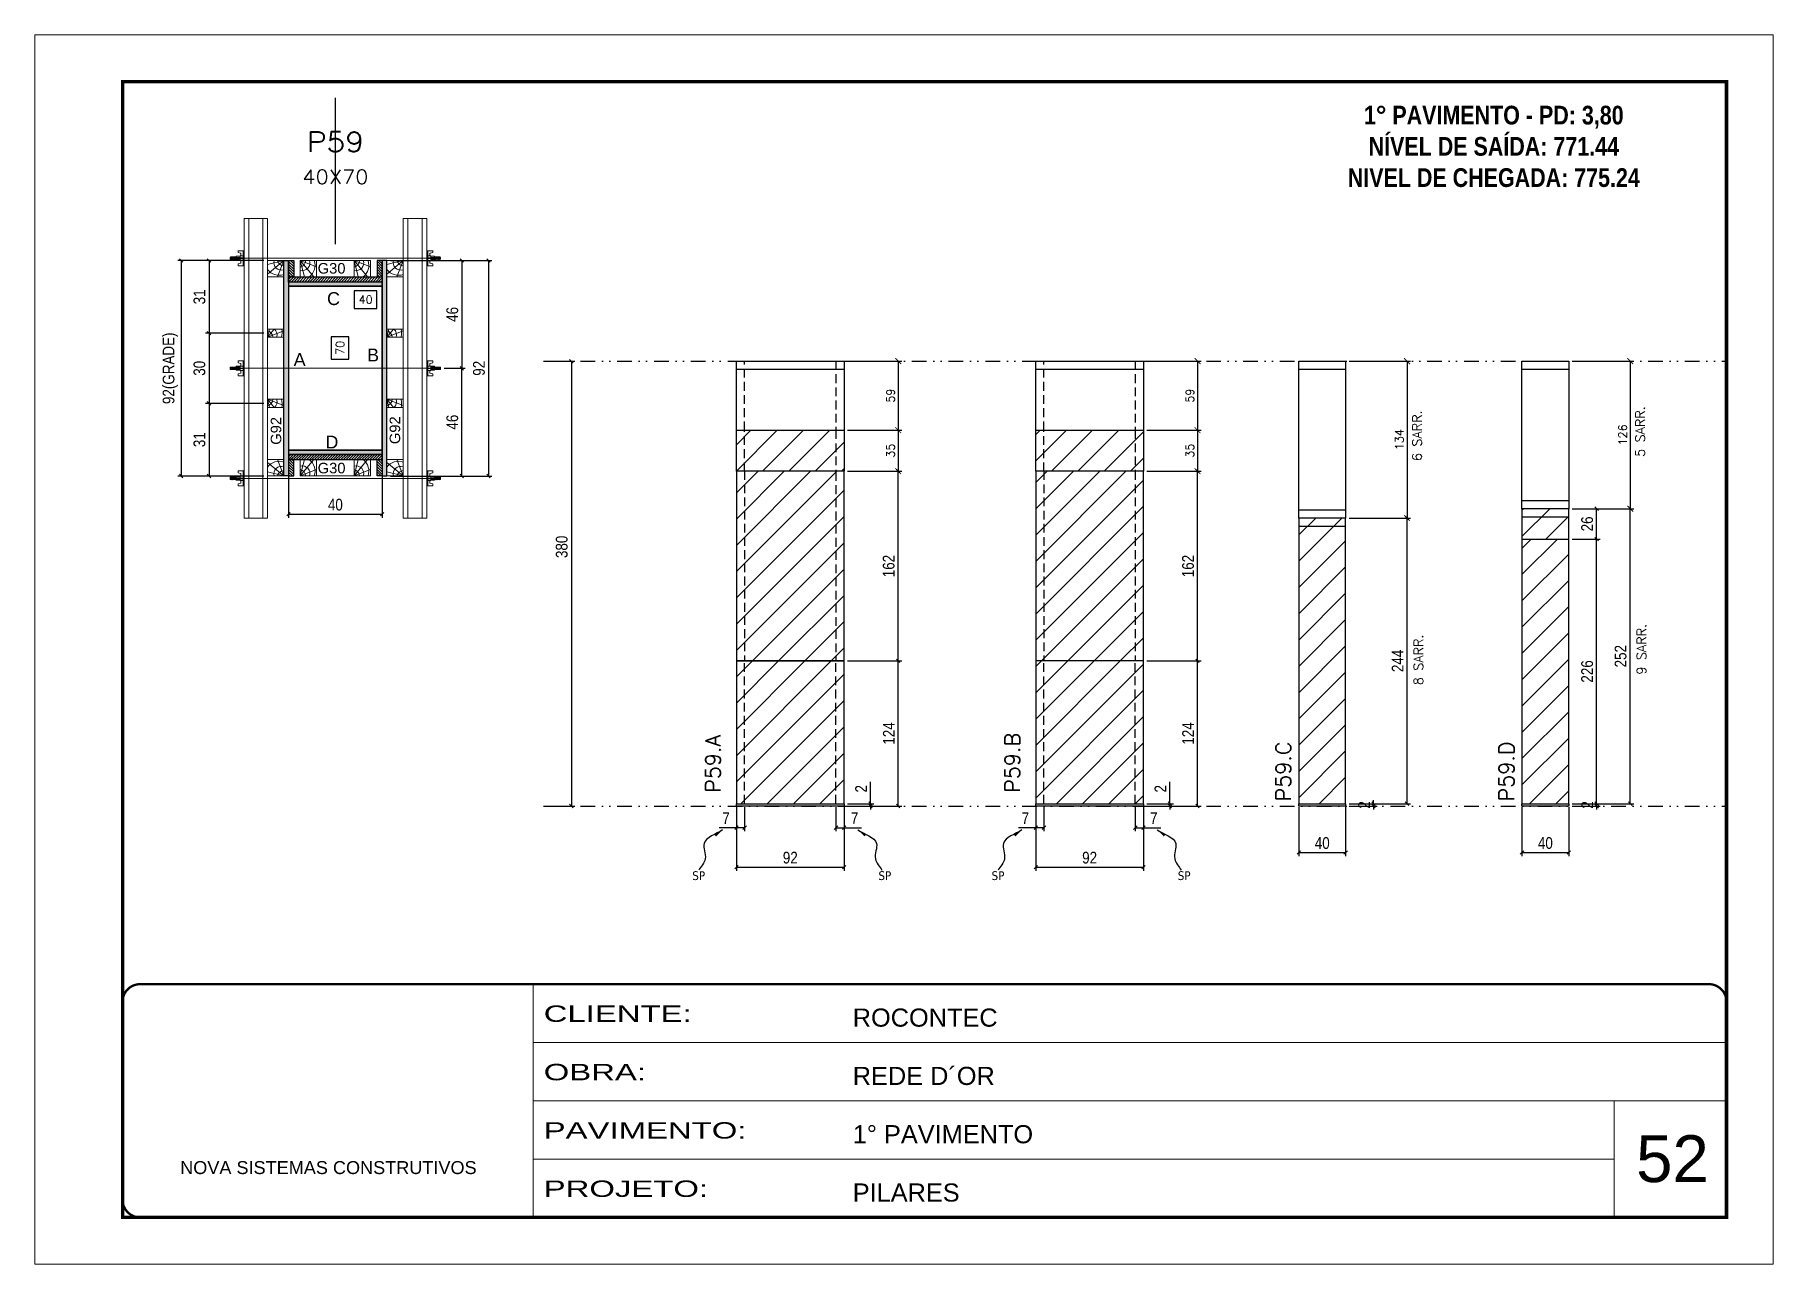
# Model space of a CAD drawing. Extents: x 2949 to 9203, y -16089 to 12527.
# Drawn here: x 7718 to 9203, y -2306 to -1256 of the extents above; entities that cross this region are included whole.
import ezdxf
from ezdxf.enums import TextEntityAlignment as Align

# ---------------------------------------------------------------- set-up
doc = ezdxf.new("R2010")
doc.units = 0
for name, pattern in [('CONTINUO', [0]), ('DASHED', [0.75, 0.5, -0.25]), ('DIVIDE2', [0.625, 0.25, -0.125, 0, -0.125, 0, -0.125]), ('HIDDEN', [0.375, 0.25, -0.125])]:
    doc.linetypes.add(name, pattern=pattern)
for name, color, linetype, lineweight in [('CARIMBO', 255, 'Continuous', 9), ('Folhas', 255, 'Continuous', 9), ('Hachura', 251, 'Continuous', 9), ('Madeira', 126, 'Continuous', 18), ('Perfil Metálico', 224, 'Continuous', 18), ('SARRAFO DE PRESSAO', 251, 'DASHED', 9), ('Texto Seção', 7, 'Continuous', 15)]:
    doc.layers.add(name, color=color, linetype=linetype, lineweight=lineweight)
for name, color, linetype in [('CHAPA', 1, 'Continuous'), ('COTA', 241, 'Continuous'), ('cotas', 4, 'Continuous'), ('FUNDOS', 1, 'Continuous'), ('MEIO_PONT', 93, 'Continuous'), ('NOMENCLATURA', 7, 'Continuous'), ('Nível', 160, 'Continuous'), ('Painéis', 200, 'Continuous'), ('SARR_2.2x7', 40, 'Continuous'), ('SARRAFO', 251, 'Continuous'), ('Sarrafo de Pressão', 42, 'HIDDEN'), ('texto', 7, 'Continuous'), ('Texto de Titulo', 7, 'Continuous'), ('Texto Qtd Sarr', 242, 'Continuous'), ('TEXTO_GERAL', 7, 'Continuous')]:
    doc.layers.add(name, color=color, linetype=linetype)
doc.styles.add('ARIAL', font='arial.ttf')
doc.styles.add('COTA TECNICA', font='techl___.ttf', dxfattribs={"height": 10})
doc.styles.add('COTA TECNICA 2X', font='techl___.ttf', dxfattribs={"height": 10})
doc.styles.add('COTA TECNICA-50', font='techl___.ttf', dxfattribs={"height": 10})
doc.styles.add('REGUA-120', font='ROMANS.shx', dxfattribs={"height": 15})
doc.styles.add('ROMANC', font='techb___.ttf', dxfattribs={"height": 2.5})
doc.styles.add('ROMANS', font='romans.shx')
doc.styles.add('SANSSERIF', font='sas_____.pfb')
doc.styles.get("Standard").update_dxf_attribs({"font": 'arial.ttf'})
doc.styles.add('Tecnologia', font='')
doc.styles.get('Tecnologia').set_extended_font_data('Forgotten Futurist')
doc.dimstyles.new('COTA PAINEL-50', dxfattribs={"dimtxt": 10, "dimasz": 3, "dimexe": 3, "dimexo": 3, "dimgap": 3, "dimtad": 1, "dimdec": 1, "dimzin": 12, "dimdsep": 46, "dimtxsty": 'COTA TECNICA-50', "dimblk1": 'OBLIQUE', "dimblk2": 'OBLIQUE', "dimsah": 1, "dimcen": 0.9, "dimclrd": 4, "dimclre": 4, "dimclrt": 240, "dimadec": 1, "dimazin": 3, "dimtfac": 1, "dimtdec": 1, "dimtmove": 0, "dimatfit": 3, "dimfxl": 1, "dimtolj": 1, "dimtzin": 12, "dimarcsym": 0})
doc.dimstyles.new('Cota Paínel', dxfattribs={"dimtxt": 7, "dimasz": 5, "dimexe": 3, "dimexo": 3, "dimgap": 3, "dimtad": 1, "dimdec": 1, "dimzin": 12, "dimdsep": 46, "dimtxsty": 'ROMANS', "dimblk": 'ARCHTICK', "dimcen": 0, "dimclrd": 4, "dimclre": 4, "dimclrt": 1, "dimadec": 1, "dimazin": 3, "dimtfac": 1, "dimtdec": 1, "dimtmove": 0, "dimatfit": 3, "dimldrblk": 'OBLIQUE', "dimfxl": 1, "dimtolj": 1, "dimtzin": 12, "dimarcsym": 0})
doc.dimstyles.new('PAINEL', dxfattribs={"dimtxt": 10, "dimasz": 3, "dimexe": 3, "dimexo": 3, "dimgap": 3, "dimtad": 1, "dimdec": 1, "dimzin": 12, "dimdsep": 46, "dimtxsty": 'COTA TECNICA', "dimblk1": 'OBLIQUE', "dimblk2": 'OBLIQUE', "dimsah": 1, "dimcen": 0.9, "dimclrd": 4, "dimclre": 4, "dimclrt": 240, "dimadec": 1, "dimazin": 3, "dimtfac": 1, "dimtdec": 1, "dimtmove": 0, "dimatfit": 3, "dimfxl": 1, "dimtolj": 1, "dimtzin": 12, "dimarcsym": 0})
doc.dimstyles.new('SECAO PILAR', dxfattribs={"dimtxt": 10, "dimasz": 3, "dimexe": 3, "dimexo": 3, "dimgap": 3, "dimtad": 1, "dimdec": 1, "dimlfac": 0.5, "dimzin": 12, "dimdsep": 46, "dimtxsty": 'COTA TECNICA 2X', "dimblk1": 'OBLIQUE', "dimblk2": 'OBLIQUE', "dimsah": 1, "dimcen": 0.9, "dimclrd": 256, "dimclre": 256, "dimclrt": 256, "dimadec": 1, "dimazin": 3, "dimtfac": 1, "dimtdec": 1, "dimtmove": 0, "dimatfit": 3, "dimfxl": 1, "dimtolj": 1, "dimtzin": 12, "dimarcsym": 0})
doc.dimstyles.new('SECÇÃO 2', dxfattribs={"dimtxt": 7, "dimasz": 6, "dimexe": 0.18, "dimexo": 2, "dimgap": -4, "dimtad": 3, "dimdec": 1, "dimlfac": 0.5, "dimzin": 12, "dimdsep": 46, "dimtxsty": 'ROMANS', "dimblk": 'ARCHTICK', "dimcen": 0.09, "dimse1": 1, "dimse2": 1, "dimsd1": 1, "dimsd2": 1, "dimclrd": 180, "dimclre": 5, "dimclrt": 1, "dimadec": 0, "dimazin": 3, "dimtfac": 1, "dimtdec": 1, "dimtofl": 0, "dimtmove": 0, "dimatfit": 3, "dimldrblk": 'ARCHTICK', "dimfxl": 1, "dimtolj": 1, "dimtzin": 0, "dimarcsym": 0})
doc.dimstyles.get("Standard").update_dxf_attribs({"dimtxt": 0.18, "dimasz": 0.18, "dimexe": 0.18, "dimexo": 0.0625, "dimgap": 0.09, "dimtad": 0, "dimtih": 1, "dimtoh": 1, "dimdec": 4, "dimzin": 0, "dimdsep": 46, "dimtxsty": 'Standard', "dimcen": 0.09, "dimadec": 0, "dimazin": 0, "dimtfac": 1, "dimtdec": 4, "dimtofl": 0, "dimtmove": 0, "dimatfit": 3, "dimfxl": 1, "dimtolj": 1, "dimtzin": 0, "dimarcsym": 0})
pattern_1 = [(45, (-122901.967, -33050.646), (-11.2253202, 11.2253202), [])]

msp = doc.modelspace()

# ---------------------------------------------------------------- texts
at = {"layer": 'CARIMBO', "style": 'ARIAL'}
msp.add_text('52', height=40, dxfattribs=at).set_placement((9085.39, -2236.02))
at = {"layer": 'NOMENCLATURA', "color": 2, "insert": (8963.86, -1290.11), "char_height": 16, "attachment_point": 2, "style": 'ROMANC'}
msp.add_mtext_dynamic_manual_height_columns('\\P1° PAVIMENTO - PD: 3,80\\PNÍVEL DE SAÍDA: 771.44\\PNIVEL DE CHEGADA: 775.24', width=300.2766, gutter_width=1, heights=[0], dxfattribs=at)
at = {"layer": 'texto', "color": 0, "char_height": 7.5, "attachment_point": 5}
for insert in [(8284.65, -1974.37), (8443.67, -1974.37), (8540.33, -1974.37), (8699.35, -1974.37)]:
    msp.add_mtext('{\\fTahoma|b0|i0|c0|p34;\\C4;SP}', dxfattribs=dict(at, insert=insert))
at = {"layer": 'Texto Seção', "linetype": 'Continuous', "style": 'ROMANS'}
for s, p in [('6 SARR.', (8902.26, -1620.19)), ('5 SARR.', (9092.87, -1616.67)), ('9 SARR.', (9094.03, -1802.57)), ('8 SARR.', (8903.43, -1811.64))]:
    msp.add_text(s, height=8, rotation=90, dxfattribs=at).set_placement(p)
at = {"layer": 'Texto Seção', "char_height": 13, "width": 285.3299, "attachment_point": 7, "rotation": 90, "style": 'REGUA-120'}
for s, insert in [('P59.A', (8303.42, -1903.63)), ('\\pxt3;P59.B', (8559.1, -1903.63)), ('P59.C', (8790.61, -1910.96)), ('P59.D', (8981.22, -1910.96))]:
    msp.add_mtext(s, dxfattribs=dict(at, insert=insert))
at = {"layer": 'TEXTO_GERAL', "style": 'ARIAL'}
for s, p in [('C', (7972.74, -1481.49)), ('A', (7943.79, -1533.54)), ('B', (8006.5, -1529.63)), ('D', (7971.33, -1603.99))]:
    msp.add_text(s, height=11, dxfattribs=at).set_placement(p, align=Align.MIDDLE_CENTER)
at = {"layer": 'TEXTO_GERAL', "color": 0, "linetype": 'Continuous', "style": 'SANSSERIF'}
for p in [(7923.6, -1606.32), (8025.16, -1605.78)]:
    msp.add_text('G92', height=9, rotation=90, dxfattribs=at).set_placement(p, align=Align.MIDDLE_LEFT)
at = {"layer": 'TEXTO_GERAL', "color": 0, "linetype": 'Continuous', "char_height": 9, "width": 285.3299, "style": 'SANSSERIF'}
for insert, attachment_point in [((7959.18, -1451.13), 1), ((7959.18, -1630.85), 7)]:
    msp.add_mtext('G30', dxfattribs=dict(at, insert=insert, attachment_point=attachment_point))

# ---------------------------------------------------------------- blocks, each defined once
blk = doc.blocks.new('9999999999')
at = {"color": 30, "linetype": 'CONTINUO'}
for p, q in [((98564.6, 34230.2), (98564.6, 34429.4)), ((98564.6, 34379.6), (99584, 34379.6)), ((98564.6, 34329.8), (99488, 34329.8)), ((99584, 34329.8), (99488, 34329.8)), ((99488, 34329.8), (99488, 34230.2)), ((98564.6, 34280), (99488, 34280))]:
    blk.add_line(p, q, dxfattribs=at)
at = {"color": 30, "linetype": 'CONTINUO', "const_width": 2}
blk.add_lwpolyline([(99584, 34230.2), (99584, 34414.4, 0.414214), (99569, 34429.4), (98229, 34429.4, 0.414214), (98214, 34414.4), (98214, 34245.2, 0.414214), (98229, 34230.2), (99584, 34230.2)], format="xyb", dxfattribs=at)
at = {"layer": 'Folhas'}
blk.add_lwpolyline([(98139, 34190.2), (99624, 34190.2), (99624, 35240.2), (98139, 35240.2)], close=True, dxfattribs=at)
at = {"layer": 'Folhas', "color": 30, "const_width": 3}
blk.add_lwpolyline([(98214, 34230.2), (99584, 34230.2), (99584, 35200.2), (98214, 35200.2)], close=True, dxfattribs=at)
at = {"color": 7, "linetype": 'Continuous', "ltscale": 5, "style": 'ARIAL'}
for s, height, p in [('ROCONTEC', 15.48, (98837.7, 34393.1)), ('REDE D´OR', 15.48, (98837.7, 34343.3)), ('1° PAVIMENTO', 15.483, (98837.7, 34293.5)), ('NOVA SISTEMAS CONSTRUTIVOS', 11.059, (98263.2, 34267.2)), ('PILARES', 15.48, (98837.7, 34243.7))]:
    blk.add_text(s, height=height, dxfattribs=at).set_placement(p)
at = {"layer": 'Folhas', "color": 7, "style": 'Tecnologia', "width": 1.5}
for s, p in [('CLIENTE:', (98573.7, 34397.2)), ('OBRA:', (98573.7, 34347.3)), ('PAVIMENTO:', (98573.7, 34297.5)), ('PROJETO:', (98573.7, 34247.7))]:
    blk.add_text(s, height=14, dxfattribs=at).set_placement(p)
blk = doc.blocks.new('titulo1')
at = {"layer": 'Defpoints', "color": 252, "linetype": 'HIDDEN', "ltscale": 2}
blk.add_line((0, 0), (0, 125), dxfattribs=at)
at = {"layer": 'Defpoints', "style": 'ROMANS', "oblique": 15}
blk.add_attdef('FOLHA', text='', height=10, dxfattribs=at).set_placement((0, 15.6), align=Align.MIDDLE_CENTER)
at = {"layer": 'Texto Qtd Sarr', "color": 3, "style": 'ROMANS', "oblique": 15}
for tag, height, p in [('TITULO', 17, (0, 71.4)), ('SEÇÃO', 12, (0, 41.5))]:
    blk.add_attdef(tag, text='', height=height, dxfattribs=at).set_placement(p, align=Align.MIDDLE_CENTER)
blk = doc.blocks.new('_Oblique')
at = {"color": 0, "linetype": 'ByBlock', "lineweight": -2}
blk.add_line((-0.5, -0.5), (0.5, 0.5), dxfattribs=at)
blk = doc.blocks.new('*D1967')
at = {"layer": 'cotas', "color": 4, "linetype": 'ByBlock', "lineweight": -2, "transparency": 16777216}
for p, q in [((8155.2, -1534.9), (8178.9, -1534.9)), ((8175.9, -1534.9), (8175.9, -1914.9)), ((8155.2, -1914.9), (8178.9, -1914.9))]:
    blk.add_line(p, q, dxfattribs=at)
at = {"layer": 'Defpoints', "color": 0, "linetype": 'ByBlock', "transparency": 16777216}
for p in [(8152.2, -1534.9), (8152.2, -1914.9), (8175.9, -1914.9)]:
    blk.add_point(p, dxfattribs=at)
at = {"layer": 'cotas', "color": 4, "linetype": 'ByBlock', "lineweight": -2, "transparency": 16777216, "xscale": 3, "yscale": 3, "zscale": 3}
for p, rotation in [((8175.9, -1534.9), 90), ((8175.9, -1914.9), 270)]:
    blk.add_blockref('_Oblique', p, dxfattribs=dict(at, rotation=rotation))
at = {"layer": 'cotas', "color": 240, "linetype": 'ByBlock', "transparency": 16777216, "insert": (8167.7, -1693.5), "char_height": 10, "attachment_point": 5, "rotation": 90, "style": 'COTA TECNICA'}
blk.add_mtext('\\A1;380', dxfattribs=at)
blk = doc.blocks.new('*D1951')
at = {"layer": 'COTA', "color": 180, "lineweight": -2, "transparency": 16777216}
for p, q in [((7985.8, -1514), (7970.8, -1514)), ((7970.8, -1514), (7970.8, -1533.3)), ((7985.8, -1533.3), (7985.8, -1514)), ((7970.8, -1533.3), (7985.8, -1533.3))]:
    blk.add_line(p, q, dxfattribs=at)
at = {"layer": 'Defpoints', "color": 0, "transparency": 16777216}
for p in [(7934.3, -1471), (7934.3, -1611), (7989.8, -1611)]:
    blk.add_point(p, dxfattribs=at)
at = {"layer": 'COTA', "color": 1, "transparency": 16777216, "insert": (7978.3, -1523.6), "char_height": 7, "attachment_point": 5, "rotation": 90, "style": 'ROMANS'}
blk.add_mtext('\\A1;70', dxfattribs=at)
blk = doc.blocks.new('_ArchTick')
at = {"color": 0, "linetype": 'ByBlock', "const_width": 0.15}
blk.add_lwpolyline([(-0.5, -0.5), (0.5, 0.5)], dxfattribs=at)
blk = doc.blocks.new('*D1952')
at = {"layer": 'COTA', "lineweight": -2, "transparency": 16777216}
for p, q in [((8021.3, -1449), (8108.1, -1449)), ((8105.1, -1449), (8105.1, -1633)), ((8021.3, -1633), (8108.1, -1633))]:
    blk.add_line(p, q, dxfattribs=at)
at = {"layer": 'Defpoints', "color": 0, "transparency": 16777216}
for p in [(8018.3, -1449), (8018.3, -1633), (8105.1, -1633)]:
    blk.add_point(p, dxfattribs=at)
at = {"layer": 'COTA', "lineweight": -2, "transparency": 16777216, "xscale": 3, "yscale": 3, "zscale": 3}
for p, rotation in [((8105.1, -1449), 90), ((8105.1, -1633), 270)]:
    blk.add_blockref('_Oblique', p, dxfattribs=dict(at, rotation=rotation))
at = {"layer": 'COTA', "transparency": 16777216, "insert": (8097, -1541), "char_height": 10, "attachment_point": 5, "rotation": 90, "style": 'COTA TECNICA 2X'}
blk.add_mtext('\\A1;92', dxfattribs=at)
blk = doc.blocks.new('*D1953')
at = {"layer": 'COTA', "lineweight": -2, "transparency": 16777216}
for p, q in [((8055.3, -1449), (8085.3, -1449)), ((8082.3, -1449), (8082.3, -1541)), ((8067.1, -1541), (8085.3, -1541))]:
    blk.add_line(p, q, dxfattribs=at)
at = {"layer": 'Defpoints', "color": 0, "transparency": 16777216}
for p in [(8052.3, -1449), (8064.1, -1541), (8082.3, -1541)]:
    blk.add_point(p, dxfattribs=at)
at = {"layer": 'COTA', "lineweight": -2, "transparency": 16777216, "xscale": 3, "yscale": 3, "zscale": 3}
for p, rotation in [((8082.3, -1449), 90), ((8082.3, -1541), 270)]:
    blk.add_blockref('_Oblique', p, dxfattribs=dict(at, rotation=rotation))
at = {"layer": 'COTA', "transparency": 16777216, "insert": (8074.2, -1495), "char_height": 10, "attachment_point": 5, "rotation": 90, "style": 'COTA TECNICA 2X'}
blk.add_mtext('\\A1;46', dxfattribs=at)
blk = doc.blocks.new('*D1954')
at = {"layer": 'COTA', "lineweight": -2, "transparency": 16777216}
for p, q in [((8067.1, -1541), (8085.3, -1541)), ((8082.3, -1633), (8082.3, -1541)), ((8055.3, -1633), (8085.3, -1633))]:
    blk.add_line(p, q, dxfattribs=at)
at = {"layer": 'Defpoints', "color": 0, "transparency": 16777216}
for p in [(8064.1, -1541), (8082.3, -1541), (8052.3, -1633)]:
    blk.add_point(p, dxfattribs=at)
at = {"layer": 'COTA', "lineweight": -2, "transparency": 16777216, "xscale": 3, "yscale": 3, "zscale": 3}
for p, rotation in [((8082.3, -1541), 90), ((8082.3, -1633), 270)]:
    blk.add_blockref('_Oblique', p, dxfattribs=dict(at, rotation=rotation))
at = {"layer": 'COTA', "transparency": 16777216, "insert": (8074.2, -1587), "char_height": 10, "attachment_point": 5, "rotation": 90, "style": 'COTA TECNICA 2X'}
blk.add_mtext('\\A1;46', dxfattribs=at)
blk = doc.blocks.new('*D1955')
at = {"layer": 'COTA', "color": 180, "lineweight": -2, "transparency": 16777216}
for p, q in [((8009.8, -1474.8), (7990.5, -1474.8)), ((7990.5, -1474.8), (7990.5, -1489.8)), ((8009.8, -1489.8), (8009.8, -1474.8)), ((7990.5, -1489.8), (8009.8, -1489.8))]:
    blk.add_line(p, q, dxfattribs=at)
at = {"layer": 'Defpoints', "color": 0, "transparency": 16777216}
for p in [(7934.3, -1471), (8014.3, -1471), (8014.3, -1493.8)]:
    blk.add_point(p, dxfattribs=at)
at = {"layer": 'COTA', "color": 1, "transparency": 16777216, "insert": (8000.2, -1482.3), "char_height": 7, "attachment_point": 5, "style": 'ROMANS'}
blk.add_mtext('\\A1;40', dxfattribs=at)
blk = doc.blocks.new('PONTALETE')
at = {"layer": 'Madeira'}
for q in [(2.71, 7), (7, 5.76), (7, 1.74)]:
    blk.add_line((0, 0), q, dxfattribs=at)
blk.add_lwpolyline([(0, 0), (7, 0), (7, 7), (0, 7)], close=True, dxfattribs=at)
for centre, radius, start, end in [((2.04, 0.06), 6.23, 37.28179, 109.09128), ((1.09, 0.9), 3.19, 343.60304, 109.98471), ((-0.21, -0.78), 3.09, 14.63219, 86.0383)]:
    blk.add_arc(centre, radius, start, end, dxfattribs=at)
blk = doc.blocks.new('*D1956')
at = {"layer": 'COTA', "lineweight": -2, "transparency": 16777216}
for p, q in [((7913.3, -1449), (7839.6, -1449)), ((7842.6, -1449), (7842.6, -1633)), ((7913.3, -1633), (7839.6, -1633))]:
    blk.add_line(p, q, dxfattribs=at)
at = {"layer": 'Defpoints', "color": 0, "transparency": 16777216}
for p in [(7916.3, -1449), (7842.6, -1633), (7916.3, -1633)]:
    blk.add_point(p, dxfattribs=at)
at = {"layer": 'COTA', "lineweight": -2, "transparency": 16777216, "xscale": 3, "yscale": 3, "zscale": 3}
for p, rotation in [((7842.6, -1449), 90), ((7842.6, -1633), 270)]:
    blk.add_blockref('_Oblique', p, dxfattribs=dict(at, rotation=rotation))
at = {"layer": 'COTA', "transparency": 16777216, "insert": (7833.3, -1541), "char_height": 10, "attachment_point": 5, "rotation": 90, "style": 'COTA TECNICA 2X'}
blk.add_mtext('\\A1;92(GRADE)', dxfattribs=at)
blk = doc.blocks.new('MEIO PONTALETE')
at = {"layer": 'Madeira'}
for q in [(2.71, 7), (3.5, 2.88), (3.5, 0.87)]:
    blk.add_line((0, 0), q, dxfattribs=at)
blk.add_lwpolyline([(0, 0), (3.5, 0), (3.5, 7), (0, 7)], close=True, dxfattribs=at)
for centre, radius, start, end in [((2.04, 0.06), 6.23, 76.44987, 109.09128), ((1.09, 0.9), 3.19, 40.90626, 109.98471), ((-0.21, -0.78), 3.09, 14.63219, 86.0383)]:
    blk.add_arc(centre, radius, start, end, dxfattribs=at)
blk = doc.blocks.new('*D1957')
at = {"layer": 'COTA', "lineweight": -2, "transparency": 16777216}
for p, q in [((7913.3, -1571), (7863.4, -1571)), ((7866.4, -1571), (7866.4, -1633)), ((7913.3, -1633), (7863.4, -1633))]:
    blk.add_line(p, q, dxfattribs=at)
at = {"layer": 'Defpoints', "color": 0, "transparency": 16777216}
for p in [(7916.3, -1571), (7866.4, -1633), (7916.3, -1633)]:
    blk.add_point(p, dxfattribs=at)
at = {"layer": 'COTA', "lineweight": -2, "transparency": 16777216, "xscale": 3, "yscale": 3, "zscale": 3}
for p, rotation in [((7866.4, -1571), 90), ((7866.4, -1633), 270)]:
    blk.add_blockref('_Oblique', p, dxfattribs=dict(at, rotation=rotation))
at = {"layer": 'COTA', "transparency": 16777216, "insert": (7858.2, -1602), "char_height": 10, "attachment_point": 5, "rotation": 90, "style": 'COTA TECNICA 2X'}
blk.add_mtext('\\A1;31', dxfattribs=at)
blk = doc.blocks.new('C')
at = {"layer": 'Hachura', "color": 0}
for p, q in [((0, 3.22), (0, -3.22)), ((0.45, 3.22), (0, 3.22)), ((0.46, 3.16), (0, 3.16)), ((0.46, 3.05), (0, 3.05)), ((0.46, 2.88), (0, 2.88)), ((0, 2.75), (0, -1.16)), ((0.46, 2.65), (0, 2.65)), ((0.46, 2.23), (0, 2.23)), ((0.46, 1.51), (0, 1.51)), ((0.39, 0.49), (0.17, 0.49)), ((0.45, -3.23), (0.45, 3.22)), ((0.45, 3.22), (2.58, 3.22)), ((1.74, 0.97), (0.45, 0.97)), ((1.45, 0.1), (0.45, 0.1)), ((1.35, 1.94), (1.35, 0.96)), ((2.58, 2.39), (1.47, 2.09)), ((1.74, -0.97), (1.74, 0.97)), ((1.74, 0.97), (1.74, 0.84)), ((1.74, 0.97), (1.74, 0.84)), ((1.74, 0.84), (3.35, 0.84)), ((3.35, 0.45), (1.74, 0.45)), ((2.58, 3.22), (2.58, 2.39)), ((3.32, 0.84), (3.32, -0.84)), ((3.35, 0.84), (3.35, -0.84)), ((3.68, 0.45), (3.35, 0.45)), ((3.84, -0.52), (3.35, 0.45)), ((3.35, 0.06), (3.67, -0.57)), ((3.68, 0.45), (4.16, -0.52)), ((3.72, 0.5), (4.25, -0.57)), ((4.37, -0.55), (3.83, 0.53)), ((4.15, 0.45), (3.93, 0.45)), ((4.42, -0.52), (3.93, 0.45)), ((4.15, 0.45), (4.26, 0.45)), ((4.26, 0.45), (4.74, -0.52)), ((4.3, 0.5), (4.83, -0.57)), ((4.95, -0.55), (4.41, 0.53)), ((4.51, 0.45), (4.84, 0.45)), ((5, -0.52), (4.51, 0.45)), ((4.84, 0.45), (5.32, -0.52)), ((4.88, 0.5), (5.41, -0.57)), ((5.53, -0.55), (4.99, 0.53)), ((5.58, -0.52), (5.09, 0.45)), ((5.42, 0.45), (5.09, 0.45)), ((5.58, -0.52), (5.09, 0.45)), ((5.42, 0.45), (5.74, -0.19)), ((5.46, 0.5), (5.74, -0.07)), ((5.74, 0.19), (5.57, 0.53)), ((5.74, 0.32), (5.68, 0.45)), ((5.68, 0.45), (5.74, 0.45)), ((5.74, 0.45), (5.9, 0.29)), ((5.74, 0.45), (5.74, -0.52)), ((5.9, -0.36), (5.9, 0.29)), ((0.45, 0), (0, 0)), ((0.46, -1.52), (0, -1.52)), ((0.46, -2.23), (0, -2.23)), ((0.46, -2.65), (0, -2.65)), ((0.46, -2.88), (0, -2.88)), ((0.46, -3.05), (0, -3.05)), ((0.46, -3.16), (0, -3.16)), ((0, -3.22), (2.57, -3.22)), ((0.08, -0.48), (0.29, -0.48)), ((0.29, -0.48), (0.4, -0.48)), ((0.45, 0), (0.45, -0.97)), ((0.45, -0.16), (1.45, -0.16)), ((0.45, -0.65), (0.45, -0.32)), ((0.45, -3.23), (0.45, -0.65)), ((0.45, -0.97), (1.74, -0.97)), ((1.35, -1.94), (1.35, -0.97)), ((2.58, -2.39), (1.47, -2.1)), ((3.35, -0.32), (1.74, -0.32)), ((3.35, -0.84), (1.74, -0.84)), ((2.58, -3.23), (2.58, -2.39)), ((3.35, -0.07), (3.58, -0.52)), ((3.35, -0.52), (3.58, -0.52)), ((3.84, -0.52), (4.16, -0.52)), ((4.42, -0.52), (4.74, -0.52)), ((4.63, -0.52), (4.74, -0.52)), ((5, -0.52), (5.32, -0.52)), ((5.58, -0.52), (5.74, -0.52)), ((5.74, -0.52), (5.9, -0.36)), ((5.74, -0.52), (5.74, -0.52))]:
    blk.add_line(p, q, dxfattribs=at)
for centre, radius, start, end in [((1.52, 1.94), 0.161, 104.74356, 180), ((1.44, -0.03), 0.129, 272.69497, 87.30503), ((3.81, 0.39), 0.143, 25.56881, 154.43119), ((4.39, 0.39), 0.143, 25.56881, 154.43119), ((4.97, 0.39), 0.143, 25.56881, 154.43119), ((5.55, 0.39), 0.143, 25.56881, 154.43119), ((0.17, -0.37), 0.174, 221.74404, 317.85924), ((1.52, -1.94), 0.161, 180, 255.25644), ((3.71, -0.4), 0.174, 222.14076, 318.25596), ((4.29, -0.4), 0.174, 222.14076, 318.25596), ((4.87, -0.4), 0.174, 222.14076, 318.25596), ((5.45, -0.4), 0.174, 222.14076, 318.25596), ((5.61, -0.4), 0.174, 317.85924, 318.25596)]:
    blk.add_arc(centre, radius, start, end, dxfattribs=at)
blk = doc.blocks.new('*D1958')
at = {"layer": 'COTA', "lineweight": -2, "transparency": 16777216}
for p, q in [((7913.3, -1449), (7863.4, -1449)), ((7866.4, -1449), (7866.4, -1511)), ((7913.3, -1511), (7863.4, -1511))]:
    blk.add_line(p, q, dxfattribs=at)
at = {"layer": 'Defpoints', "color": 0, "transparency": 16777216}
for p in [(7916.3, -1449), (7866.4, -1511), (7916.3, -1511)]:
    blk.add_point(p, dxfattribs=at)
at = {"layer": 'COTA', "lineweight": -2, "transparency": 16777216, "xscale": 3, "yscale": 3, "zscale": 3}
for p, rotation in [((7866.4, -1449), 90), ((7866.4, -1511), 270)]:
    blk.add_blockref('_Oblique', p, dxfattribs=dict(at, rotation=rotation))
at = {"layer": 'COTA', "transparency": 16777216, "insert": (7858.2, -1480), "char_height": 10, "attachment_point": 5, "rotation": 90, "style": 'COTA TECNICA 2X'}
blk.add_mtext('\\A1;31', dxfattribs=at)
blk = doc.blocks.new('*D1959')
at = {"layer": 'COTA', "lineweight": -2, "transparency": 16777216}
for p, q in [((7913.3, -1511), (7863.4, -1511)), ((7866.4, -1511), (7866.4, -1571)), ((7913.3, -1571), (7863.4, -1571))]:
    blk.add_line(p, q, dxfattribs=at)
at = {"layer": 'Defpoints', "color": 0, "transparency": 16777216}
for p in [(7916.3, -1511), (7866.4, -1571), (7916.3, -1571)]:
    blk.add_point(p, dxfattribs=at)
at = {"layer": 'COTA', "lineweight": -2, "transparency": 16777216, "xscale": 3, "yscale": 3, "zscale": 3}
for p, rotation in [((7866.4, -1511), 90), ((7866.4, -1571), 270)]:
    blk.add_blockref('_Oblique', p, dxfattribs=dict(at, rotation=rotation))
at = {"layer": 'COTA', "transparency": 16777216, "insert": (7858.2, -1541), "char_height": 10, "attachment_point": 5, "rotation": 90, "style": 'COTA TECNICA 2X'}
blk.add_mtext('\\A1;30', dxfattribs=at)
blk = doc.blocks.new('*D1968')
at = {"layer": 'COTA', "lineweight": -2, "transparency": 16777216}
for p, q in [((7934.3, -1617.6), (7934.3, -1668.6)), ((8014.3, -1617.6), (8014.3, -1668.6)), ((7934.3, -1665.6), (8014.3, -1665.6))]:
    blk.add_line(p, q, dxfattribs=at)
at = {"layer": 'Defpoints', "color": 0, "transparency": 16777216}
for p in [(7934.3, -1614.6), (8014.3, -1614.6), (8014.3, -1665.6)]:
    blk.add_point(p, dxfattribs=at)
at = {"layer": 'COTA', "lineweight": -2, "transparency": 16777216, "xscale": 3, "yscale": 3, "zscale": 3, "rotation": 180}
blk.add_blockref('_Oblique', (7934.3, -1665.6), dxfattribs=at)
at = {"layer": 'COTA', "lineweight": -2, "transparency": 16777216, "xscale": 3, "yscale": 3, "zscale": 3}
blk.add_blockref('_Oblique', (8014.3, -1665.6), dxfattribs=at)
at = {"layer": 'COTA', "transparency": 16777216, "insert": (7974.3, -1657.5), "char_height": 10, "attachment_point": 5, "style": 'COTA TECNICA 2X'}
blk.add_mtext('\\A1;40', dxfattribs=at)
blk = doc.blocks.new('*D1935')
at = {"layer": 'COTA', "color": 4, "lineweight": -2, "transparency": 16777216}
for p, q in [((8316.9, -1915.9), (8316.9, -1970.1)), ((8408.9, -1915.9), (8408.9, -1970.1)), ((8316.9, -1967.1), (8408.9, -1967.1))]:
    blk.add_line(p, q, dxfattribs=at)
at = {"layer": 'Defpoints', "color": 0, "transparency": 16777216}
for p in [(8316.9, -1912.9), (8408.9, -1912.9), (8408.9, -1967.1)]:
    blk.add_point(p, dxfattribs=at)
at = {"layer": 'COTA', "color": 4, "lineweight": -2, "transparency": 16777216, "xscale": 3, "yscale": 3, "zscale": 3, "rotation": 180}
blk.add_blockref('_Oblique', (8316.9, -1967.1), dxfattribs=at)
at = {"layer": 'COTA', "color": 4, "lineweight": -2, "transparency": 16777216, "xscale": 3, "yscale": 3, "zscale": 3}
blk.add_blockref('_Oblique', (8408.9, -1967.1), dxfattribs=at)
at = {"layer": 'COTA', "color": 240, "transparency": 16777216, "insert": (8362.9, -1959), "char_height": 10, "attachment_point": 5, "style": 'COTA TECNICA'}
blk.add_mtext('\\A1;92', dxfattribs=at)
blk = doc.blocks.new('*D1936')
at = {"layer": 'COTA', "color": 4, "lineweight": -2, "transparency": 16777216}
for p, q in [((8411.9, -1790.9), (8458.1, -1790.9)), ((8455.1, -1914.9), (8455.1, -1790.9)), ((8411.9, -1914.9), (8458.1, -1914.9))]:
    blk.add_line(p, q, dxfattribs=at)
at = {"layer": 'Defpoints', "color": 0, "transparency": 16777216}
for p in [(8408.9, -1790.9), (8455.1, -1790.9), (8408.9, -1914.9)]:
    blk.add_point(p, dxfattribs=at)
at = {"layer": 'COTA', "color": 4, "lineweight": -2, "transparency": 16777216, "xscale": 3, "yscale": 3, "zscale": 3}
for p, rotation in [((8455.1, -1790.9), 90), ((8455.1, -1914.9), 270)]:
    blk.add_blockref('_Oblique', p, dxfattribs=dict(at, rotation=rotation))
at = {"layer": 'COTA', "color": 240, "transparency": 16777216, "insert": (8447.1, -1852.9), "char_height": 10, "attachment_point": 5, "rotation": 90, "style": 'COTA TECNICA-50'}
blk.add_mtext('\\A1;124', dxfattribs=at)
blk = doc.blocks.new('*D1937')
at = {"layer": 'COTA', "color": 4, "lineweight": -2, "transparency": 16777216}
for p, q in [((8431.4, -1912.9), (8431.4, -1894.1)), ((8411.9, -1912.9), (8434.4, -1912.9)), ((8411.9, -1914.9), (8434.4, -1914.9)), ((8431.4, -1914.9), (8431.4, -1912.9)), ((8431.4, -1914.9), (8431.4, -1917.9))]:
    blk.add_line(p, q, dxfattribs=at)
at = {"layer": 'Defpoints', "color": 0, "transparency": 16777216}
for p in [(8408.9, -1912.9), (8408.9, -1914.9), (8431.4, -1914.9)]:
    blk.add_point(p, dxfattribs=at)
at = {"layer": 'COTA', "color": 4, "lineweight": -2, "transparency": 16777216, "xscale": 3, "yscale": 3, "zscale": 3}
for p, rotation in [((8431.4, -1912.9), 270), ((8431.4, -1914.9), 90)]:
    blk.add_blockref('_Oblique', p, dxfattribs=dict(at, rotation=rotation))
at = {"layer": 'COTA', "color": 240, "transparency": 16777216, "insert": (8423.4, -1900.1), "char_height": 10, "attachment_point": 5, "rotation": 90, "style": 'COTA TECNICA-50'}
blk.add_mtext('\\A1;2', dxfattribs=at)
blk = doc.blocks.new('*D1938')
at = {"layer": 'COTA', "color": 4, "lineweight": -2, "transparency": 16777216}
for p, q in [((8316.9, -1917.9), (8316.9, -1936.4)), ((8323.9, -1915.9), (8323.9, -1936.4)), ((8316.9, -1933.4), (8302.2, -1933.4)), ((8323.9, -1933.4), (8316.9, -1933.4))]:
    blk.add_line(p, q, dxfattribs=at)
at = {"layer": 'Defpoints', "color": 0, "transparency": 16777216}
for p in [(8316.9, -1914.9), (8323.9, -1912.9), (8316.9, -1933.4)]:
    blk.add_point(p, dxfattribs=at)
at = {"layer": 'COTA', "color": 4, "lineweight": -2, "transparency": 16777216, "xscale": 3, "yscale": 3, "zscale": 3, "rotation": 180}
blk.add_blockref('_Oblique', (8316.9, -1933.4), dxfattribs=at)
at = {"layer": 'COTA', "color": 4, "lineweight": -2, "transparency": 16777216, "xscale": 3, "yscale": 3, "zscale": 3}
blk.add_blockref('_Oblique', (8323.9, -1933.4), dxfattribs=at)
at = {"layer": 'COTA', "color": 240, "transparency": 16777216, "insert": (8308, -1925.3), "char_height": 10, "attachment_point": 5, "style": 'COTA TECNICA-50'}
blk.add_mtext('\\A1;7', dxfattribs=at)
blk = doc.blocks.new('*D1939')
at = {"layer": 'COTA', "color": 4, "lineweight": -2, "transparency": 16777216}
for p, q in [((8401.9, -1915.9), (8401.9, -1936.4)), ((8408.9, -1917.9), (8408.9, -1936.4)), ((8401.9, -1933.4), (8408.9, -1933.4)), ((8408.9, -1933.4), (8423.6, -1933.4))]:
    blk.add_line(p, q, dxfattribs=at)
at = {"layer": 'Defpoints', "color": 0, "transparency": 16777216}
for p in [(8401.9, -1912.9), (8408.9, -1914.9), (8408.9, -1933.4)]:
    blk.add_point(p, dxfattribs=at)
at = {"layer": 'COTA', "color": 4, "lineweight": -2, "transparency": 16777216, "xscale": 3, "yscale": 3, "zscale": 3, "rotation": 180}
blk.add_blockref('_Oblique', (8401.9, -1933.4), dxfattribs=at)
at = {"layer": 'COTA', "color": 4, "lineweight": -2, "transparency": 16777216, "xscale": 3, "yscale": 3, "zscale": 3}
blk.add_blockref('_Oblique', (8408.9, -1933.4), dxfattribs=at)
at = {"layer": 'COTA', "color": 240, "transparency": 16777216, "insert": (8417.8, -1925.3), "char_height": 10, "attachment_point": 5, "style": 'COTA TECNICA-50'}
blk.add_mtext('\\A1;7', dxfattribs=at)
blk = doc.blocks.new('*D1940')
at = {"layer": 'COTA', "color": 4, "lineweight": -2, "transparency": 16777216}
for p, q in [((9030.9, -1660.9), (9083.4, -1660.9)), ((9080.4, -1912.9), (9080.4, -1660.9)), ((9030.9, -1912.9), (9083.4, -1912.9))]:
    blk.add_line(p, q, dxfattribs=at)
at = {"layer": 'Defpoints', "color": 0, "transparency": 16777216}
for p in [(9027.9, -1660.9), (9080.4, -1660.9), (9027.9, -1912.9)]:
    blk.add_point(p, dxfattribs=at)
at = {"layer": 'COTA', "color": 4, "lineweight": -2, "transparency": 16777216, "xscale": 3, "yscale": 3, "zscale": 3}
for p, rotation in [((9080.4, -1660.9), 90), ((9080.4, -1912.9), 270)]:
    blk.add_blockref('_Oblique', p, dxfattribs=dict(at, rotation=rotation))
at = {"layer": 'COTA', "color": 240, "transparency": 16777216, "insert": (9072.2, -1786.9), "char_height": 10, "attachment_point": 5, "rotation": 90, "style": 'COTA TECNICA'}
blk.add_mtext('\\A1;252', dxfattribs=at)
blk = doc.blocks.new('*D1941')
at = {"layer": 'COTA', "color": 4, "lineweight": -2, "transparency": 16777216}
for p, q in [((8987.9, -1915.9), (8987.9, -1957.6)), ((9027.9, -1915.9), (9027.9, -1957.6)), ((8987.9, -1954.6), (9027.9, -1954.6))]:
    blk.add_line(p, q, dxfattribs=at)
at = {"layer": 'Defpoints', "color": 0, "transparency": 16777216}
for p in [(8987.9, -1912.9), (9027.9, -1912.9), (9027.9, -1954.6)]:
    blk.add_point(p, dxfattribs=at)
at = {"layer": 'COTA', "color": 4, "lineweight": -2, "transparency": 16777216, "xscale": 3, "yscale": 3, "zscale": 3, "rotation": 180}
blk.add_blockref('_Oblique', (8987.9, -1954.6), dxfattribs=at)
at = {"layer": 'COTA', "color": 4, "lineweight": -2, "transparency": 16777216, "xscale": 3, "yscale": 3, "zscale": 3}
blk.add_blockref('_Oblique', (9027.9, -1954.6), dxfattribs=at)
at = {"layer": 'COTA', "color": 240, "transparency": 16777216, "insert": (9007.9, -1946.5), "char_height": 10, "attachment_point": 5, "style": 'COTA TECNICA'}
blk.add_mtext('\\A1;40', dxfattribs=at)
blk = doc.blocks.new('*D1942')
at = {"layer": 'COTA', "color": 4, "lineweight": -2, "transparency": 16777216}
for p, q in [((9030.9, -1912.9), (9054.7, -1912.9)), ((9030.9, -1914.9), (9054.7, -1914.9)), ((9051.7, -1912.9), (9051.7, -1909.9)), ((9051.7, -1914.9), (9051.7, -1912.9)), ((9051.7, -1914.9), (9051.7, -1917.9))]:
    blk.add_line(p, q, dxfattribs=at)
at = {"layer": 'Defpoints', "color": 0, "transparency": 16777216}
for p in [(9027.9, -1912.9), (9027.9, -1914.9), (9051.7, -1912.9)]:
    blk.add_point(p, dxfattribs=at)
at = {"layer": 'COTA', "color": 4, "lineweight": -2, "transparency": 16777216, "xscale": 3, "yscale": 3, "zscale": 3}
for p, rotation in [((9051.7, -1912.9), 270), ((9051.7, -1914.9), 90)]:
    blk.add_blockref('_Oblique', p, dxfattribs=dict(at, rotation=rotation))
at = {"layer": 'COTA', "color": 240, "transparency": 16777216, "insert": (9043.7, -1913.9), "char_height": 10, "attachment_point": 5, "rotation": 90, "style": 'COTA TECNICA-50'}
blk.add_mtext('\\A1;2', dxfattribs=at)
blk = doc.blocks.new('*D1964')
at = {"layer": 'COTA', "color": 4, "linetype": 'ByBlock', "lineweight": -2, "transparency": 16777216}
for p, q in [((9030.9, -1686.9), (9054.7, -1686.9)), ((9051.7, -1912.9), (9051.7, -1686.9)), ((9030.9, -1912.9), (9054.7, -1912.9))]:
    blk.add_line(p, q, dxfattribs=at)
at = {"layer": 'Defpoints', "color": 0, "linetype": 'ByBlock', "transparency": 16777216}
for p in [(9027.9, -1686.9), (9051.7, -1686.9), (9027.9, -1912.9)]:
    blk.add_point(p, dxfattribs=at)
at = {"layer": 'COTA', "color": 4, "linetype": 'ByBlock', "lineweight": -2, "transparency": 16777216, "xscale": 3, "yscale": 3, "zscale": 3}
for p, rotation in [((9051.7, -1686.9), 90), ((9051.7, -1912.9), 270)]:
    blk.add_blockref('_Oblique', p, dxfattribs=dict(at, rotation=rotation))
at = {"layer": 'COTA', "color": 240, "linetype": 'ByBlock', "transparency": 16777216, "insert": (9043.6, -1799.9), "char_height": 10, "attachment_point": 5, "rotation": 90, "style": 'COTA TECNICA'}
blk.add_mtext('\\A1;226', dxfattribs=at)
blk = doc.blocks.new('*D1965')
at = {"layer": 'COTA', "color": 4, "linetype": 'ByBlock', "lineweight": -2, "transparency": 16777216}
for p, q in [((9030.9, -1660.9), (9054.7, -1660.9)), ((9051.7, -1686.9), (9051.7, -1660.9)), ((9030.9, -1686.9), (9054.7, -1686.9))]:
    blk.add_line(p, q, dxfattribs=at)
at = {"layer": 'Defpoints', "color": 0, "linetype": 'ByBlock', "transparency": 16777216}
for p in [(9027.9, -1660.9), (9051.7, -1660.9), (9027.9, -1686.9)]:
    blk.add_point(p, dxfattribs=at)
at = {"layer": 'COTA', "color": 4, "linetype": 'ByBlock', "lineweight": -2, "transparency": 16777216, "xscale": 3, "yscale": 3, "zscale": 3}
for p, rotation in [((9051.7, -1660.9), 90), ((9051.7, -1686.9), 270)]:
    blk.add_blockref('_Oblique', p, dxfattribs=dict(at, rotation=rotation))
at = {"layer": 'COTA', "color": 240, "linetype": 'ByBlock', "transparency": 16777216, "insert": (9043.6, -1673.9), "char_height": 10, "attachment_point": 5, "rotation": 90, "style": 'COTA TECNICA'}
blk.add_mtext('\\A1;26', dxfattribs=at)
blk = doc.blocks.new('*D1943')
at = {"layer": 'COTA', "color": 4, "lineweight": -2, "transparency": 16777216}
for p, q in [((8840.3, -1668.9), (8892.7, -1668.9)), ((8889.7, -1912.9), (8889.7, -1668.9)), ((8840.3, -1912.9), (8892.7, -1912.9))]:
    blk.add_line(p, q, dxfattribs=at)
at = {"layer": 'Defpoints', "color": 0, "transparency": 16777216}
for p in [(8837.3, -1668.9), (8889.7, -1668.9), (8837.3, -1912.9)]:
    blk.add_point(p, dxfattribs=at)
at = {"layer": 'COTA', "color": 4, "lineweight": -2, "transparency": 16777216, "xscale": 3, "yscale": 3, "zscale": 3}
for p, rotation in [((8889.7, -1668.9), 90), ((8889.7, -1912.9), 270)]:
    blk.add_blockref('_Oblique', p, dxfattribs=dict(at, rotation=rotation))
at = {"layer": 'COTA', "color": 240, "transparency": 16777216, "insert": (8881.7, -1790.9), "char_height": 10, "attachment_point": 5, "rotation": 90, "style": 'COTA TECNICA'}
blk.add_mtext('\\A1;244', dxfattribs=at)
blk = doc.blocks.new('*D1944')
at = {"layer": 'COTA', "color": 4, "lineweight": -2, "transparency": 16777216}
for p, q in [((8797.3, -1915.9), (8797.3, -1957.6)), ((8837.3, -1915.9), (8837.3, -1957.6)), ((8797.3, -1954.6), (8837.3, -1954.6))]:
    blk.add_line(p, q, dxfattribs=at)
at = {"layer": 'Defpoints', "color": 0, "transparency": 16777216}
for p in [(8797.3, -1912.9), (8837.3, -1912.9), (8837.3, -1954.6)]:
    blk.add_point(p, dxfattribs=at)
at = {"layer": 'COTA', "color": 4, "lineweight": -2, "transparency": 16777216, "xscale": 3, "yscale": 3, "zscale": 3, "rotation": 180}
blk.add_blockref('_Oblique', (8797.3, -1954.6), dxfattribs=at)
at = {"layer": 'COTA', "color": 4, "lineweight": -2, "transparency": 16777216, "xscale": 3, "yscale": 3, "zscale": 3}
blk.add_blockref('_Oblique', (8837.3, -1954.6), dxfattribs=at)
at = {"layer": 'COTA', "color": 240, "transparency": 16777216, "insert": (8817.3, -1946.5), "char_height": 10, "attachment_point": 5, "style": 'COTA TECNICA'}
blk.add_mtext('\\A1;40', dxfattribs=at)
blk = doc.blocks.new('*D1945')
at = {"layer": 'COTA', "color": 4, "lineweight": -2, "transparency": 16777216}
for p, q in [((8840.3, -1912.9), (8864.1, -1912.9)), ((8840.3, -1914.9), (8864.1, -1914.9)), ((8861.1, -1912.9), (8861.1, -1909.9)), ((8861.1, -1914.9), (8861.1, -1912.9)), ((8861.1, -1914.9), (8861.1, -1917.9))]:
    blk.add_line(p, q, dxfattribs=at)
at = {"layer": 'Defpoints', "color": 0, "transparency": 16777216}
for p in [(8837.3, -1912.9), (8837.3, -1914.9), (8861.1, -1912.9)]:
    blk.add_point(p, dxfattribs=at)
at = {"layer": 'COTA', "color": 4, "lineweight": -2, "transparency": 16777216, "xscale": 3, "yscale": 3, "zscale": 3}
for p, rotation in [((8861.1, -1912.9), 270), ((8861.1, -1914.9), 90)]:
    blk.add_blockref('_Oblique', p, dxfattribs=dict(at, rotation=rotation))
at = {"layer": 'COTA', "color": 240, "transparency": 16777216, "insert": (8853.1, -1913.9), "char_height": 10, "attachment_point": 5, "rotation": 90, "style": 'COTA TECNICA-50'}
blk.add_mtext('\\A1;2', dxfattribs=at)
blk = doc.blocks.new('*D1966')
at = {"layer": 'Defpoints', "color": 0, "linetype": 'ByBlock', "transparency": 16777216}
for p in [(8408.9, -1628.9), (8455.1, -1628.9), (8408.9, -1790.9)]:
    blk.add_point(p, dxfattribs=at)
at = {"layer": 'FUNDOS', "color": 4, "linetype": 'ByBlock', "lineweight": -2, "transparency": 16777216}
for p, q in [((8411.9, -1628.9), (8458.1, -1628.9)), ((8455.1, -1790.9), (8455.1, -1628.9)), ((8411.9, -1790.9), (8458.1, -1790.9))]:
    blk.add_line(p, q, dxfattribs=at)
at = {"layer": 'FUNDOS', "color": 4, "linetype": 'ByBlock', "lineweight": -2, "transparency": 16777216, "xscale": 3, "yscale": 3, "zscale": 3}
for p, rotation in [((8455.1, -1628.9), 90), ((8455.1, -1790.9), 270)]:
    blk.add_blockref('_Oblique', p, dxfattribs=dict(at, rotation=rotation))
at = {"layer": 'FUNDOS', "color": 240, "linetype": 'ByBlock', "transparency": 16777216, "insert": (8447, -1709.9), "char_height": 10, "attachment_point": 5, "rotation": 90, "style": 'COTA TECNICA'}
blk.add_mtext('\\A1;162', dxfattribs=at)
blk = doc.blocks.new('*D1946')
at = {"layer": 'COTA', "color": 4, "lineweight": -2, "transparency": 16777216}
for p, q in [((8572.6, -1915.9), (8572.6, -1970.1)), ((8664.6, -1915.9), (8664.6, -1970.1)), ((8572.6, -1967.1), (8664.6, -1967.1))]:
    blk.add_line(p, q, dxfattribs=at)
at = {"layer": 'Defpoints', "color": 0, "transparency": 16777216}
for p in [(8572.6, -1912.9), (8664.6, -1912.9), (8664.6, -1967.1)]:
    blk.add_point(p, dxfattribs=at)
at = {"layer": 'COTA', "color": 4, "lineweight": -2, "transparency": 16777216, "xscale": 3, "yscale": 3, "zscale": 3, "rotation": 180}
blk.add_blockref('_Oblique', (8572.6, -1967.1), dxfattribs=at)
at = {"layer": 'COTA', "color": 4, "lineweight": -2, "transparency": 16777216, "xscale": 3, "yscale": 3, "zscale": 3}
blk.add_blockref('_Oblique', (8664.6, -1967.1), dxfattribs=at)
at = {"layer": 'COTA', "color": 240, "transparency": 16777216, "insert": (8618.6, -1959), "char_height": 10, "attachment_point": 5, "style": 'COTA TECNICA'}
blk.add_mtext('\\A1;92', dxfattribs=at)
blk = doc.blocks.new('*D1947')
at = {"layer": 'COTA', "color": 4, "lineweight": -2, "transparency": 16777216}
for p, q in [((8667.6, -1790.9), (8713.8, -1790.9)), ((8710.8, -1914.9), (8710.8, -1790.9)), ((8667.6, -1914.9), (8713.8, -1914.9))]:
    blk.add_line(p, q, dxfattribs=at)
at = {"layer": 'Defpoints', "color": 0, "transparency": 16777216}
for p in [(8664.6, -1790.9), (8710.8, -1790.9), (8664.6, -1914.9)]:
    blk.add_point(p, dxfattribs=at)
at = {"layer": 'COTA', "color": 4, "lineweight": -2, "transparency": 16777216, "xscale": 3, "yscale": 3, "zscale": 3}
for p, rotation in [((8710.8, -1790.9), 90), ((8710.8, -1914.9), 270)]:
    blk.add_blockref('_Oblique', p, dxfattribs=dict(at, rotation=rotation))
at = {"layer": 'COTA', "color": 240, "transparency": 16777216, "insert": (8702.7, -1852.9), "char_height": 10, "attachment_point": 5, "rotation": 90, "style": 'COTA TECNICA-50'}
blk.add_mtext('\\A1;124', dxfattribs=at)
blk = doc.blocks.new('*D1948')
at = {"layer": 'COTA', "color": 4, "lineweight": -2, "transparency": 16777216}
for p, q in [((8687.1, -1912.9), (8687.1, -1894.1)), ((8667.6, -1912.9), (8690.1, -1912.9)), ((8667.6, -1914.9), (8690.1, -1914.9)), ((8687.1, -1914.9), (8687.1, -1912.9)), ((8687.1, -1914.9), (8687.1, -1917.9))]:
    blk.add_line(p, q, dxfattribs=at)
at = {"layer": 'Defpoints', "color": 0, "transparency": 16777216}
for p in [(8664.6, -1912.9), (8664.6, -1914.9), (8687.1, -1914.9)]:
    blk.add_point(p, dxfattribs=at)
at = {"layer": 'COTA', "color": 4, "lineweight": -2, "transparency": 16777216, "xscale": 3, "yscale": 3, "zscale": 3}
for p, rotation in [((8687.1, -1912.9), 270), ((8687.1, -1914.9), 90)]:
    blk.add_blockref('_Oblique', p, dxfattribs=dict(at, rotation=rotation))
at = {"layer": 'COTA', "color": 240, "transparency": 16777216, "insert": (8679.1, -1900.1), "char_height": 10, "attachment_point": 5, "rotation": 90, "style": 'COTA TECNICA-50'}
blk.add_mtext('\\A1;2', dxfattribs=at)
blk = doc.blocks.new('*D1949')
at = {"layer": 'COTA', "color": 4, "lineweight": -2, "transparency": 16777216}
for p, q in [((8572.6, -1917.9), (8572.6, -1936.4)), ((8579.6, -1915.9), (8579.6, -1936.4)), ((8572.6, -1933.4), (8557.8, -1933.4)), ((8579.6, -1933.4), (8572.6, -1933.4))]:
    blk.add_line(p, q, dxfattribs=at)
at = {"layer": 'Defpoints', "color": 0, "transparency": 16777216}
for p in [(8572.6, -1914.9), (8579.6, -1912.9), (8572.6, -1933.4)]:
    blk.add_point(p, dxfattribs=at)
at = {"layer": 'COTA', "color": 4, "lineweight": -2, "transparency": 16777216, "xscale": 3, "yscale": 3, "zscale": 3, "rotation": 180}
blk.add_blockref('_Oblique', (8572.6, -1933.4), dxfattribs=at)
at = {"layer": 'COTA', "color": 4, "lineweight": -2, "transparency": 16777216, "xscale": 3, "yscale": 3, "zscale": 3}
blk.add_blockref('_Oblique', (8579.6, -1933.4), dxfattribs=at)
at = {"layer": 'COTA', "color": 240, "transparency": 16777216, "insert": (8563.7, -1925.3), "char_height": 10, "attachment_point": 5, "style": 'COTA TECNICA-50'}
blk.add_mtext('\\A1;7', dxfattribs=at)
blk = doc.blocks.new('*D1950')
at = {"layer": 'COTA', "color": 4, "lineweight": -2, "transparency": 16777216}
for p, q in [((8657.6, -1915.9), (8657.6, -1936.4)), ((8664.6, -1917.9), (8664.6, -1936.4)), ((8657.6, -1933.4), (8664.6, -1933.4)), ((8664.6, -1933.4), (8679.3, -1933.4))]:
    blk.add_line(p, q, dxfattribs=at)
at = {"layer": 'Defpoints', "color": 0, "transparency": 16777216}
for p in [(8657.6, -1912.9), (8664.6, -1914.9), (8664.6, -1933.4)]:
    blk.add_point(p, dxfattribs=at)
at = {"layer": 'COTA', "color": 4, "lineweight": -2, "transparency": 16777216, "xscale": 3, "yscale": 3, "zscale": 3, "rotation": 180}
blk.add_blockref('_Oblique', (8657.6, -1933.4), dxfattribs=at)
at = {"layer": 'COTA', "color": 4, "lineweight": -2, "transparency": 16777216, "xscale": 3, "yscale": 3, "zscale": 3}
blk.add_blockref('_Oblique', (8664.6, -1933.4), dxfattribs=at)
at = {"layer": 'COTA', "color": 240, "transparency": 16777216, "insert": (8673.4, -1925.3), "char_height": 10, "attachment_point": 5, "style": 'COTA TECNICA-50'}
blk.add_mtext('\\A1;7', dxfattribs=at)
blk = doc.blocks.new('*D1934')
at = {"layer": 'Defpoints', "color": 0, "linetype": 'ByBlock', "transparency": 16777216}
for p in [(8664.6, -1628.9), (8710.8, -1628.9), (8664.6, -1790.9)]:
    blk.add_point(p, dxfattribs=at)
at = {"layer": 'FUNDOS', "color": 4, "linetype": 'ByBlock', "lineweight": -2, "transparency": 16777216}
for p, q in [((8667.6, -1628.9), (8713.8, -1628.9)), ((8710.8, -1790.9), (8710.8, -1628.9)), ((8667.6, -1790.9), (8713.8, -1790.9))]:
    blk.add_line(p, q, dxfattribs=at)
at = {"layer": 'FUNDOS', "color": 4, "linetype": 'ByBlock', "lineweight": -2, "transparency": 16777216, "xscale": 3, "yscale": 3, "zscale": 3}
for p, rotation in [((8710.8, -1628.9), 90), ((8710.8, -1790.9), 270)]:
    blk.add_blockref('_Oblique', p, dxfattribs=dict(at, rotation=rotation))
at = {"layer": 'FUNDOS', "color": 240, "linetype": 'ByBlock', "transparency": 16777216, "insert": (8702.7, -1709.9), "char_height": 10, "attachment_point": 5, "rotation": 90, "style": 'COTA TECNICA'}
blk.add_mtext('\\A1;162', dxfattribs=at)
blk = doc.blocks.new('*D1960')
at = {"layer": 'COTA', "color": 4, "lineweight": -2, "transparency": 16777216}
for p, q in [((8411.9, -1593.9), (8458.1, -1593.9)), ((8455.1, -1593.9), (8455.1, -1628.9)), ((8411.9, -1628.9), (8458.1, -1628.9))]:
    blk.add_line(p, q, dxfattribs=at)
at = {"layer": 'Defpoints', "color": 0, "transparency": 16777216}
for p in [(8408.9, -1593.9), (8408.9, -1628.9), (8455.1, -1628.9)]:
    blk.add_point(p, dxfattribs=at)
at = {"layer": 'COTA', "color": 4, "lineweight": -2, "transparency": 16777216, "xscale": 5, "yscale": 5, "zscale": 5}
for p, rotation in [((8455.1, -1593.9), 90), ((8455.1, -1628.9), 270)]:
    blk.add_blockref('_ArchTick', p, dxfattribs=dict(at, rotation=rotation))
at = {"layer": 'COTA', "color": 1, "transparency": 16777216, "insert": (8448.6, -1611.4), "char_height": 7, "attachment_point": 5, "rotation": 90, "style": 'ROMANS'}
blk.add_mtext('\\A1;35', dxfattribs=at)
blk = doc.blocks.new('*D1961')
at = {"layer": 'COTA', "color": 4, "lineweight": -2, "transparency": 16777216}
for p, q in [((8667.6, -1593.9), (8713.8, -1593.9)), ((8710.8, -1593.9), (8710.8, -1628.9)), ((8667.6, -1628.9), (8713.8, -1628.9))]:
    blk.add_line(p, q, dxfattribs=at)
at = {"layer": 'Defpoints', "color": 0, "transparency": 16777216}
for p in [(8664.6, -1593.9), (8664.6, -1628.9), (8710.8, -1628.9)]:
    blk.add_point(p, dxfattribs=at)
at = {"layer": 'COTA', "color": 4, "lineweight": -2, "transparency": 16777216, "xscale": 5, "yscale": 5, "zscale": 5}
for p, rotation in [((8710.8, -1593.9), 90), ((8710.8, -1628.9), 270)]:
    blk.add_blockref('_ArchTick', p, dxfattribs=dict(at, rotation=rotation))
at = {"layer": 'COTA', "color": 1, "transparency": 16777216, "insert": (8704.3, -1611.4), "char_height": 7, "attachment_point": 5, "rotation": 90, "style": 'ROMANS'}
blk.add_mtext('\\A1;35', dxfattribs=at)
blk = doc.blocks.new('*D1962')
at = {"layer": 'COTA', "color": 4, "lineweight": -2, "transparency": 16777216}
for p, q in [((8840.3, -1534.9), (8892.7, -1534.9)), ((8889.7, -1534.9), (8889.7, -1668.9)), ((8840.3, -1668.9), (8892.7, -1668.9))]:
    blk.add_line(p, q, dxfattribs=at)
at = {"layer": 'Defpoints', "color": 0, "transparency": 16777216}
for p in [(8837.3, -1534.9), (8837.3, -1668.9), (8889.7, -1668.9)]:
    blk.add_point(p, dxfattribs=at)
at = {"layer": 'COTA', "color": 4, "lineweight": -2, "transparency": 16777216, "xscale": 5, "yscale": 5, "zscale": 5}
for p, rotation in [((8889.7, -1534.9), 90), ((8889.7, -1668.9), 270)]:
    blk.add_blockref('_ArchTick', p, dxfattribs=dict(at, rotation=rotation))
at = {"layer": 'COTA', "color": 1, "transparency": 16777216, "insert": (8883.2, -1601.9), "char_height": 7, "attachment_point": 5, "rotation": 90, "style": 'ROMANS'}
blk.add_mtext('\\A1;134', dxfattribs=at)
blk = doc.blocks.new('*D1963')
at = {"layer": 'COTA', "color": 4, "lineweight": -2, "transparency": 16777216}
for p, q in [((9030.9, -1534.9), (9083.4, -1534.9)), ((9080.4, -1534.9), (9080.4, -1660.9)), ((9030.9, -1660.9), (9083.4, -1660.9))]:
    blk.add_line(p, q, dxfattribs=at)
at = {"layer": 'Defpoints', "color": 0, "transparency": 16777216}
for p in [(9027.9, -1534.9), (9027.9, -1660.9), (9080.4, -1660.9)]:
    blk.add_point(p, dxfattribs=at)
at = {"layer": 'COTA', "color": 4, "lineweight": -2, "transparency": 16777216, "xscale": 5, "yscale": 5, "zscale": 5}
for p, rotation in [((9080.4, -1534.9), 90), ((9080.4, -1660.9), 270)]:
    blk.add_blockref('_ArchTick', p, dxfattribs=dict(at, rotation=rotation))
at = {"layer": 'COTA', "color": 1, "transparency": 16777216, "insert": (9073.9, -1597.9), "char_height": 7, "attachment_point": 5, "rotation": 90, "style": 'ROMANS'}
blk.add_mtext('\\A1;126', dxfattribs=at)
blk = doc.blocks.new('*D1969')
at = {"layer": 'COTA', "color": 4, "lineweight": -2, "transparency": 16777216}
for p, q in [((8411.9, -1534.9), (8458.1, -1534.9)), ((8455.1, -1534.9), (8455.1, -1593.9)), ((8411.9, -1593.9), (8458.1, -1593.9))]:
    blk.add_line(p, q, dxfattribs=at)
at = {"layer": 'Defpoints', "color": 0, "transparency": 16777216}
for p in [(8408.9, -1534.9), (8408.9, -1593.9), (8455.1, -1593.9)]:
    blk.add_point(p, dxfattribs=at)
at = {"layer": 'COTA', "color": 4, "lineweight": -2, "transparency": 16777216, "xscale": 5, "yscale": 5, "zscale": 5}
for p, rotation in [((8455.1, -1534.9), 90), ((8455.1, -1593.9), 270)]:
    blk.add_blockref('_ArchTick', p, dxfattribs=dict(at, rotation=rotation))
at = {"layer": 'COTA', "color": 1, "transparency": 16777216, "insert": (8448.6, -1564.4), "char_height": 7, "attachment_point": 5, "rotation": 90, "style": 'ROMANS'}
blk.add_mtext('\\A1;59', dxfattribs=at)
blk = doc.blocks.new('*D1970')
at = {"layer": 'COTA', "color": 4, "lineweight": -2, "transparency": 16777216}
for p, q in [((8667.6, -1534.9), (8713.8, -1534.9)), ((8710.8, -1534.9), (8710.8, -1593.9)), ((8667.6, -1593.9), (8713.8, -1593.9))]:
    blk.add_line(p, q, dxfattribs=at)
at = {"layer": 'Defpoints', "color": 0, "transparency": 16777216}
for p in [(8664.6, -1534.9), (8664.6, -1593.9), (8710.8, -1593.9)]:
    blk.add_point(p, dxfattribs=at)
at = {"layer": 'COTA', "color": 4, "lineweight": -2, "transparency": 16777216, "xscale": 5, "yscale": 5, "zscale": 5}
for p, rotation in [((8710.8, -1534.9), 90), ((8710.8, -1593.9), 270)]:
    blk.add_blockref('_ArchTick', p, dxfattribs=dict(at, rotation=rotation))
at = {"layer": 'COTA', "color": 1, "transparency": 16777216, "insert": (8704.3, -1564.4), "char_height": 7, "attachment_point": 5, "rotation": 90, "style": 'ROMANS'}
blk.add_mtext('\\A1;59', dxfattribs=at)

# ---------------------------------------------------------------- dimensions: what is measured, and where the dimension line sits
at = {"layer": 'COTA'}
dim = msp.add_linear_dim(base=(7842.55, -1632.99), p1=(7916.33, -1448.99), p2=(7916.33, -1632.99), angle=270, text='<>(GRADE)', dimstyle='SECAO PILAR', dxfattribs=at)
dim.commit()
dim.dimension.update_dxf_attribs({"geometry": '*D1956', "text_midpoint": (7833.33, -1540.99)})
for base, p1, p2, angle, dimstyle, picture, middle in [((7866.39, -1510.99), (7916.33, -1448.99), (7916.33, -1510.99), 270, 'SECAO PILAR', '*D1958', (7858.17, -1479.99)), ((8105.1, -1632.99), (8018.33, -1448.99), (8018.33, -1632.99), 270, 'SECAO PILAR', '*D1952', (8097.02, -1540.99)), ((8082.33, -1540.99), (8052.33, -1448.99), (8064.13, -1540.99), 270, 'SECAO PILAR', '*D1953', (8074.23, -1494.99)), ((7866.39, -1570.99), (7916.33, -1510.99), (7916.33, -1570.99), 270, 'SECAO PILAR', '*D1959', (7858.17, -1540.99)), ((8082.33, -1540.99), (8052.33, -1632.99), (8064.13, -1540.99), 90, 'SECAO PILAR', '*D1954', (8074.23, -1586.99)), ((8455.13, -1593.88), (8408.89, -1534.88), (8408.89, -1593.88), 90, 'Cota Paínel', '*D1969', (8448.63, -1564.38)), ((8710.81, -1593.88), (8664.57, -1534.88), (8664.57, -1593.88), 90, 'Cota Paínel', '*D1970', (8704.31, -1564.38)), ((8889.74, -1668.9), (8837.26, -1534.88), (8837.26, -1668.9), 90, 'Cota Paínel', '*D1962', (8883.24, -1601.89)), ((9080.35, -1660.9), (9027.87, -1534.88), (9027.87, -1660.9), 90, 'Cota Paínel', '*D1963', (9073.85, -1597.89)), ((7866.39, -1632.99), (7916.33, -1570.99), (7916.33, -1632.99), 270, 'SECAO PILAR', '*D1957', (7858.17, -1601.99)), ((8455.13, -1628.88), (8408.89, -1593.88), (8408.89, -1628.88), 90, 'Cota Paínel', '*D1960', (8448.63, -1611.38)), ((8710.81, -1628.88), (8664.57, -1593.88), (8664.57, -1628.88), 90, 'Cota Paínel', '*D1961', (8704.31, -1611.38)), ((8455.13, -1790.88), (8408.89, -1914.88), (8408.89, -1790.88), 90, 'COTA PAINEL-50', '*D1936', (8447.06, -1852.88)), ((8710.81, -1790.88), (8664.57, -1914.88), (8664.57, -1790.88), 90, 'COTA PAINEL-50', '*D1947', (8702.74, -1852.88)), ((8316.89, -1933.39), (8323.89, -1912.88), (8316.89, -1914.88), 180, 'COTA PAINEL-50', '*D1938', (8308.03, -1925.32)), ((8572.57, -1933.39), (8579.57, -1912.88), (8572.57, -1914.88), 180, 'COTA PAINEL-50', '*D1949', (8563.71, -1925.32))]:
    dim = msp.add_linear_dim(base=base, p1=p1, p2=p2, angle=angle, dimstyle=dimstyle, dxfattribs=at)
    dim.commit()
    dim.dimension.update_dxf_attribs({"geometry": picture, "text_midpoint": middle})
for base, p1, p2, angle, dimstyle, picture, middle in [((7989.84, -1610.99), (7934.33, -1470.99), (7934.33, -1610.99), 270, 'SECÇÃO 2', '*D1951', (7989.84, -1523.62)), ((8431.42, -1914.88), (8408.89, -1912.88), (8408.89, -1914.88), 90, 'COTA PAINEL-50', '*D1937', (8431.42, -1900.14)), ((8687.1, -1914.88), (8664.57, -1912.88), (8664.57, -1914.88), 90, 'COTA PAINEL-50', '*D1948', (8687.1, -1900.14)), ((8861.07, -1912.88), (8837.26, -1914.88), (8837.26, -1912.88), 90, 'COTA PAINEL-50', '*D1945', (8861.07, -1913.88)), ((9051.68, -1912.88), (9027.87, -1914.88), (9027.87, -1912.88), 90, 'COTA PAINEL-50', '*D1942', (9051.68, -1913.88))]:
    dim = msp.add_linear_dim(base=base, p1=p1, p2=p2, angle=angle, dimstyle=dimstyle, dxfattribs=at)
    dim.commit()
    dim.dimension.update_dxf_attribs({"geometry": picture, "text_midpoint": middle, "dimtype": 160})
dim = msp.add_linear_dim(base=(8014.33, -1493.78), p1=(7934.33, -1470.99), p2=(8014.33, -1470.99), dimstyle='SECÇÃO 2', dxfattribs=at)
dim.commit()
dim.dimension.update_dxf_attribs({"geometry": '*D1955', "text_midpoint": (8000.16, -1493.78), "dimtype": 160})
for base, p1, p2, dimstyle, picture, middle in [((8014.33, -1665.63), (7934.33, -1614.59), (8014.33, -1614.59), 'SECAO PILAR', '*D1968', (7974.33, -1657.52)), ((8408.89, -1933.39), (8401.89, -1912.88), (8408.89, -1914.88), 'COTA PAINEL-50', '*D1939', (8417.76, -1925.32)), ((8664.57, -1933.39), (8657.57, -1912.88), (8664.57, -1914.88), 'COTA PAINEL-50', '*D1950', (8673.44, -1925.32))]:
    dim = msp.add_linear_dim(base=base, p1=p1, p2=p2, dimstyle=dimstyle, dxfattribs=at)
    dim.commit()
    dim.dimension.update_dxf_attribs({"geometry": picture, "text_midpoint": middle})
for base, p1, p2, picture, middle in [((9080.35, -1660.9), (9027.87, -1912.88), (9027.87, -1660.9), '*D1940', (9072.24, -1786.89)), ((8889.74, -1668.9), (8837.26, -1912.88), (8837.26, -1668.9), '*D1943', (8881.67, -1790.89))]:
    dim = msp.add_linear_dim(base=base, p1=p1, p2=p2, angle=90, dimstyle='PAINEL', override={"dimarcsym": 2}, dxfattribs=at)
    dim.commit()
    dim.dimension.update_dxf_attribs({"geometry": picture, "text_midpoint": middle})
at = {"layer": 'COTA', "linetype": 'ByBlock'}
dim = msp.add_linear_dim(base=(9051.68, -1660.9), p1=(9027.87, -1686.88), p2=(9027.87, -1660.9), angle=90, dimstyle='PAINEL', override={"dimtmove": 1}, dxfattribs=at)
dim.commit()
dim.dimension.update_dxf_attribs({"geometry": '*D1965', "text_midpoint": (9051.68, -1673.89), "dimtype": 160})
dim = msp.add_linear_dim(base=(9051.68, -1686.88), p1=(9027.87, -1912.88), p2=(9027.87, -1686.88), angle=90, dimstyle='PAINEL', dxfattribs=at)
dim.commit()
dim.dimension.update_dxf_attribs({"geometry": '*D1964', "text_midpoint": (9043.58, -1799.88)})
at = {"layer": 'COTA'}
for base, p1, p2, picture, middle in [((8408.89, -1967.06), (8316.89, -1912.88), (8408.89, -1912.88), '*D1935', (8362.89, -1958.97)), ((8664.57, -1967.06), (8572.57, -1912.88), (8664.57, -1912.88), '*D1946', (8618.57, -1958.97)), ((8837.26, -1954.61), (8797.26, -1912.88), (8837.26, -1912.88), '*D1944', (8817.26, -1946.51)), ((9027.87, -1954.61), (8987.87, -1912.88), (9027.87, -1912.88), '*D1941', (9007.87, -1946.51))]:
    dim = msp.add_linear_dim(base=base, p1=p1, p2=p2, dimstyle='PAINEL', override={"dimarcsym": 2}, dxfattribs=at)
    dim.commit()
    dim.dimension.update_dxf_attribs({"geometry": picture, "text_midpoint": middle})
at = {"layer": 'cotas', "linetype": 'ByBlock'}
dim = msp.add_linear_dim(base=(8175.91, -1914.88), p1=(8152.19, -1534.88), p2=(8152.19, -1914.88), angle=90, dimstyle='PAINEL', dxfattribs=at)
dim.commit()
dim.dimension.update_dxf_attribs({"geometry": '*D1967', "text_midpoint": (8175.91, -1693.45), "dimtype": 160})
at = {"layer": 'FUNDOS', "linetype": 'ByBlock'}
for base, p1, p2, picture, middle in [((8455.13, -1628.88), (8408.89, -1790.88), (8408.89, -1628.88), '*D1966', (8447.03, -1709.88)), ((8710.81, -1628.88), (8664.57, -1790.88), (8664.57, -1628.88), '*D1934', (8702.71, -1709.88))]:
    dim = msp.add_linear_dim(base=base, p1=p1, p2=p2, angle=90, dimstyle='PAINEL', dxfattribs=at)
    dim.commit()
    dim.dimension.update_dxf_attribs({"geometry": picture, "text_midpoint": middle})

# ---------------------------------------------------------------- hatches: boundary and pattern name
at = {"layer": 'Hachura'}
h = msp.add_hatch(color=256, dxfattribs=at)
h.dxf.hatch_style = 1
h.paths.add_polyline_path([(7934.33, -1632.99), (7930.33, -1632.99), (7930.33, -1448.99), (7934.33, -1448.99)])
h = msp.add_hatch(color=256, dxfattribs=at)
h.dxf.hatch_style = 1
h.paths.add_polyline_path([(7934.33, -1632.99), (7930.33, -1632.99), (7930.33, -1448.99), (7934.33, -1448.99)])
h = msp.add_hatch(dxfattribs=at)
h.set_pattern_fill('ANSI31', color=256, scale=0.5, angle=90, style=0)
h.set_pattern_definition([(135, (-14957.0793, 7674.9633), (-1.12253202, -1.12253202), [])])
h.paths.add_polyline_path([(7934.33, -1462.99), (7938.73, -1462.99), (7938.73, -1448.99), (7934.33, -1448.99)])
h = msp.add_hatch(dxfattribs=at)
h.set_pattern_fill('ANSI31', color=256, scale=0.5, angle=90, style=0)
h.set_pattern_definition([(135, (-14915.0793, 7674.9633), (-1.12253202, -1.12253202), [])])
h.paths.add_polyline_path([(8014.33, -1462.99), (8009.93, -1462.99), (8009.93, -1448.99), (8014.33, -1448.99)])
h = msp.add_hatch(color=256, dxfattribs=at)
h.dxf.hatch_style = 1
h.paths.add_polyline_path([(8014.33, -1632.99), (8018.33, -1632.99), (8018.33, -1448.99), (8014.33, -1448.99)])
h = msp.add_hatch(color=256, dxfattribs=at)
h.dxf.hatch_style = 1
h.paths.add_polyline_path([(8014.33, -1632.99), (8018.33, -1632.99), (8018.33, -1448.99), (8014.33, -1448.99)])
h = msp.add_hatch(dxfattribs=at)
h.set_pattern_fill('ANSI31', color=256, scale=0.5, style=0)
h.set_pattern_definition([(45, (17108.2807, 21462.0196), (-1.12253202, 1.12253202), [])])
h.paths.add_polyline_path([(8014.33, -1467.39), (8014.33, -1462.99), (7934.33, -1462.99), (7934.33, -1467.39)])
h = msp.add_hatch(color=256, dxfattribs=at)
h.dxf.hatch_style = 1
h.paths.add_polyline_path([(7934.33, -1467.39), (7934.33, -1470.99), (8014.33, -1470.99), (8014.33, -1467.39)])
h = msp.add_hatch(color=256, dxfattribs=at)
h.dxf.hatch_style = 1
h.paths.add_polyline_path([(7934.33, -1467.39), (7934.33, -1470.99), (8014.33, -1470.99), (8014.33, -1467.39)])
h = msp.add_hatch(dxfattribs=at)
h.set_pattern_fill('ANSI31', color=256, scale=5)
h.paths.add_polyline_path([(8408.89, -1593.88), (8316.89, -1593.88), (8316.89, -1628.88), (8408.89, -1628.88)])
h = msp.add_hatch(dxfattribs=at)
h.set_pattern_fill('ANSI31', color=256, scale=5)
h.paths.add_polyline_path([(8664.57, -1593.88), (8572.57, -1593.88), (8572.57, -1628.88), (8664.57, -1628.88)])
h = msp.add_hatch(color=256, dxfattribs=at)
h.dxf.hatch_style = 1
h.paths.add_polyline_path([(7934.33, -1610.99), (7934.33, -1614.59), (8014.33, -1614.59), (8014.33, -1610.99)])
h = msp.add_hatch(color=256, dxfattribs=at)
h.dxf.hatch_style = 1
h.paths.add_polyline_path([(7934.33, -1610.99), (7934.33, -1614.59), (8014.33, -1614.59), (8014.33, -1610.99)])
h = msp.add_hatch(dxfattribs=at)
h.set_pattern_fill('ANSI31', color=256, scale=0.5, style=0)
h.set_pattern_definition([(45, (17108.2807, 21488.0196), (-1.12253202, 1.12253202), [])])
h.paths.add_polyline_path([(8014.33, -1614.59), (8014.33, -1618.99), (7934.33, -1618.99), (7934.33, -1614.59)])
h = msp.add_hatch(dxfattribs=at)
h.set_pattern_fill('ANSI31', color=256, scale=0.5, angle=90, style=0)
h.set_pattern_definition([(135, (-14957.0793, 7869.9633), (-1.12253202, -1.12253202), [])])
h.paths.add_polyline_path([(7934.33, -1618.99), (7938.73, -1618.99), (7938.73, -1632.99), (7934.33, -1632.99)])
h = msp.add_hatch(dxfattribs=at)
h.set_pattern_fill('ANSI31', color=256, scale=0.5, angle=90, style=0)
h.set_pattern_definition([(135, (-14915.0793, 7869.9633), (-1.12253202, -1.12253202), [])])
h.paths.add_polyline_path([(8014.33, -1618.99), (8009.93, -1618.99), (8009.93, -1632.99), (8014.33, -1632.99)])
at = {"layer": 'Hachura', "linetype": 'ByBlock'}
h = msp.add_hatch(dxfattribs=at)
h.set_pattern_fill('ANSI31', color=256, scale=5)
h.set_pattern_definition(pattern_1)
h.paths.add_polyline_path([(8316.89, -1790.88), (8408.89, -1790.88), (8408.89, -1628.88), (8316.89, -1628.88)])
h = msp.add_hatch(dxfattribs=at)
h.set_pattern_fill('ANSI31', color=256, scale=5)
h.set_pattern_definition(pattern_1)
h.paths.add_polyline_path([(8664.57, -1628.88), (8572.57, -1628.88), (8572.57, -1790.88), (8664.57, -1790.88)])
h = msp.add_hatch(dxfattribs=at)
h.set_pattern_fill('ANSI31', color=256, scale=5)
h.set_pattern_definition([(45, (-122901.967, -33040.646), (-11.2253202, 11.2253202), [])])
h.paths.add_polyline_path([(8987.87, -1660.9), (8987.87, -1686.88), (9027.87, -1686.88), (9027.87, -1660.9)])
h = msp.add_hatch(dxfattribs=at)
h.set_pattern_fill('ANSI31', color=256, scale=5)
h.set_pattern_definition(pattern_1)
h.paths.add_polyline_path([(8837.26, -1668.9), (8797.26, -1668.9), (8797.26, -1912.88), (8837.26, -1912.88)])
h = msp.add_hatch(dxfattribs=at)
h.set_pattern_fill('ANSI31', color=256, scale=5)
h.set_pattern_definition(pattern_1)
h.paths.add_polyline_path([(9027.87, -1686.88), (8987.87, -1686.88), (8987.87, -1912.88), (9027.87, -1912.88)])
h = msp.add_hatch(dxfattribs=at)
h.set_pattern_fill('ANSI31', color=256, scale=5)
h.set_pattern_definition(pattern_1)
h.paths.add_polyline_path([(8408.89, -1790.88), (8316.89, -1790.88), (8316.89, -1912.88), (8408.89, -1912.88)])
h = msp.add_hatch(dxfattribs=at)
h.set_pattern_fill('ANSI31', color=256, scale=5)
h.set_pattern_definition(pattern_1)
h.paths.add_polyline_path([(8664.57, -1790.88), (8572.57, -1790.88), (8572.57, -1912.88), (8664.57, -1912.88)])

# ---------------------------------------------------------------- linework, layer by layer
at = {"layer": 'CHAPA'}
for points in [[(7934.33, -1632.99), (7930.33, -1632.99), (7930.33, -1448.99), (7934.33, -1448.99)], [(7934.33, -1632.99), (7930.33, -1632.99), (7930.33, -1448.99), (7934.33, -1448.99)], [(8014.33, -1632.99), (8018.33, -1632.99), (8018.33, -1448.99), (8014.33, -1448.99)], [(8014.33, -1632.99), (8018.33, -1632.99), (8018.33, -1448.99), (8014.33, -1448.99)], [(7934.33, -1467.39), (7934.33, -1470.99), (8014.33, -1470.99), (8014.33, -1467.39)], [(7934.33, -1467.39), (7934.33, -1470.99), (8014.33, -1470.99), (8014.33, -1467.39)], [(7934.33, -1610.99), (7934.33, -1614.59), (8014.33, -1614.59), (8014.33, -1610.99)], [(7934.33, -1610.99), (7934.33, -1614.59), (8014.33, -1614.59), (8014.33, -1610.99)]]:
    msp.add_lwpolyline(points, close=True, dxfattribs=at)
at = {"layer": 'Hachura'}
for p, q in [((7885.53, -1446.99), (8059.33, -1446.98)), ((7885.53, -1540.99), (8059.33, -1541)), ((7885.53, -1634.99), (8059.33, -1635))]:
    msp.add_line(p, q, dxfattribs=at)
at = {"layer": 'Madeira'}
for points in [[(7930.33, -1632.99), (7916.33, -1632.99), (7916.33, -1448.99), (7930.33, -1448.99)], [(7944.33, -1448.99), (7944.33, -1462.99), (8004.33, -1462.99), (8004.33, -1448.99)], [(8018.33, -1632.99), (8032.33, -1632.99), (8032.33, -1448.99), (8018.33, -1448.99)], [(7944.33, -1632.99), (7944.33, -1618.99), (8004.33, -1618.99), (8004.33, -1632.99)]]:
    msp.add_lwpolyline(points, close=True, dxfattribs=at)
at = {"layer": 'Nível', "color": 4, "linetype": 'DIVIDE2', "ltscale": 50}
for p, q in [((8152.19, -1534.88), (9162.53, -1534.88)), ((8152.19, -1914.88), (9162.53, -1914.88))]:
    msp.add_line(p, q, dxfattribs=at)
at = {"layer": 'Painéis'}
for p, q in [((8316.89, -1534.88), (8408.89, -1534.88)), ((8316.89, -1593.88), (8316.89, -1534.88)), ((8408.89, -1534.88), (8408.89, -1593.88)), ((8572.57, -1534.88), (8664.57, -1534.88)), ((8572.57, -1593.88), (8572.57, -1534.88)), ((8664.57, -1534.88), (8664.57, -1593.88)), ((8797.26, -1534.88), (8837.26, -1534.88)), ((8797.26, -1668.9), (8797.26, -1534.88)), ((8837.26, -1534.88), (8837.26, -1668.9)), ((8987.87, -1534.88), (9027.87, -1534.88)), ((8987.87, -1660.9), (8987.87, -1534.88)), ((9027.87, -1534.88), (9027.87, -1660.9)), ((8316.89, -1593.88), (8408.89, -1593.88)), ((8316.89, -1628.88), (8316.89, -1593.88)), ((8316.89, -1593.88), (8408.89, -1593.88)), ((8408.89, -1593.88), (8408.89, -1628.88)), ((8572.57, -1593.88), (8664.57, -1593.88)), ((8572.57, -1628.88), (8572.57, -1593.88)), ((8572.57, -1593.88), (8664.57, -1593.88)), ((8664.57, -1593.88), (8664.57, -1628.88)), ((8408.89, -1628.88), (8316.89, -1628.88)), ((8664.57, -1628.88), (8572.57, -1628.88)), ((8572.57, -1628.88), (8572.57, -1790.88)), ((8664.57, -1790.88), (8664.57, -1628.88)), ((8837.26, -1668.9), (8797.26, -1668.9)), ((8987.87, -1686.88), (9027.87, -1686.88)), ((8797.26, -1912.88), (8837.26, -1912.88)), ((8797.26, -1914.88), (8797.26, -1912.88)), ((8837.26, -1914.88), (8797.26, -1914.88)), ((8837.26, -1912.88), (8837.26, -1914.88)), ((8987.87, -1912.88), (9027.87, -1912.88)), ((8987.87, -1914.88), (8987.87, -1912.88)), ((9027.87, -1914.88), (8987.87, -1914.88)), ((9027.87, -1912.88), (9027.87, -1914.88))]:
    msp.add_line(p, q, dxfattribs=at)
for points in [[(8014.33, -1470.99), (7934.33, -1470.99), (7934.33, -1610.99), (8014.33, -1610.99)], [(8316.89, -1790.88), (8408.89, -1790.88), (8408.89, -1628.88), (8316.89, -1628.88)], [(8987.87, -1912.88), (9027.87, -1912.88), (9027.87, -1660.9), (8987.87, -1660.9)], [(8797.26, -1912.88), (8837.26, -1912.88), (8837.26, -1668.9), (8797.26, -1668.9)], [(8316.89, -1912.88), (8408.89, -1912.88), (8408.89, -1790.88), (8316.89, -1790.88)], [(8572.57, -1912.88), (8664.57, -1912.88), (8664.57, -1790.88), (8572.57, -1790.88)], [(8316.89, -1912.88), (8408.89, -1912.88), (8408.89, -1914.88), (8316.89, -1914.88)], [(8572.57, -1912.88), (8664.57, -1912.88), (8664.57, -1914.88), (8572.57, -1914.88)]]:
    msp.add_lwpolyline(points, close=True, dxfattribs=at)
at = {"layer": 'Perfil Metálico'}
for points in [[(7896.33, -1668.99), (7916.33, -1668.99), (7916.33, -1412.99), (7896.33, -1412.99)], [(7912.33, -1412.99), (7900.33, -1412.99), (7900.33, -1668.99), (7912.33, -1668.99)], [(8052.33, -1668.99), (8032.33, -1668.99), (8032.33, -1412.99), (8052.33, -1412.99)], [(8036.33, -1412.99), (8048.33, -1412.99), (8048.33, -1668.99), (8036.33, -1668.99)]]:
    msp.add_lwpolyline(points, close=True, dxfattribs=at)
at = {"layer": 'SARR_2.2x7'}
for p, q in [((8316.89, -1541.88), (8408.89, -1541.88)), ((8572.57, -1541.88), (8664.57, -1541.88)), ((8797.26, -1541.88), (8837.26, -1541.88)), ((8987.87, -1541.88), (9027.87, -1541.88)), ((8797.26, -1661.9), (8837.26, -1661.9)), ((8987.87, -1653.9), (9027.87, -1653.9)), ((8797.26, -1675.9), (8837.26, -1675.9)), ((8987.87, -1667.9), (9027.87, -1667.9))]:
    msp.add_line(p, q, dxfattribs=at)
at = {"layer": 'SARRAFO'}
for points in [[(7938.73, -1448.99), (7938.73, -1462.99), (7934.33, -1462.99), (7934.33, -1448.99)], [(8009.93, -1448.99), (8009.93, -1462.99), (8014.33, -1462.99), (8014.33, -1448.99)], [(7934.33, -1462.99), (8014.33, -1462.99), (8014.33, -1467.39), (7934.33, -1467.39)], [(7934.33, -1618.99), (8014.33, -1618.99), (8014.33, -1614.59), (7934.33, -1614.59)], [(7938.73, -1632.99), (7938.73, -1618.99), (7934.33, -1618.99), (7934.33, -1632.99)], [(8009.93, -1632.99), (8009.93, -1618.99), (8014.33, -1618.99), (8014.33, -1632.99)]]:
    msp.add_lwpolyline(points, close=True, dxfattribs=at)
at = {"layer": 'Sarrafo de Pressão', "ltscale": 30}
for p, q in [((8323.89, -1593.88), (8323.89, -1534.88)), ((8401.89, -1534.88), (8401.89, -1593.88)), ((8579.57, -1593.88), (8579.57, -1534.88)), ((8657.57, -1534.88), (8657.57, -1593.88)), ((8323.89, -1628.88), (8323.89, -1593.88)), ((8401.89, -1593.88), (8401.89, -1628.88)), ((8579.57, -1628.88), (8579.57, -1593.88)), ((8657.57, -1593.88), (8657.57, -1628.88)), ((8323.89, -1628.88), (8323.89, -1790.88)), ((8401.89, -1629.69), (8401.89, -1790.88)), ((8579.57, -1628.88), (8579.57, -1790.88)), ((8657.57, -1628.88), (8657.57, -1790.88)), ((8323.89, -1912.88), (8323.89, -1790.88)), ((8401.89, -1912.88), (8401.89, -1790.88)), ((8579.57, -1912.88), (8579.57, -1790.88)), ((8657.57, -1912.88), (8657.57, -1790.88))]:
    msp.add_line(p, q, dxfattribs=at)

# ---------------------------------------------------------------- block references
at = {"layer": 'Hachura', "linetype": 'Continuous', "yscale": 2, "zscale": 2, "rotation": 180}
for p, xscale in [((7896.33, -1446.99), 2), ((8052.33, -1446.99), -2)]:
    msp.add_blockref('C', p, dxfattribs=dict(at, xscale=xscale))
at = {"layer": 'Hachura', "linetype": 'Continuous', "yscale": 2, "zscale": 2}
for p, xscale in [((7896.33, -1540.99), -2), ((8052.33, -1540.99), 2), ((7896.33, -1634.99), -2), ((8052.33, -1634.99), 2)]:
    msp.add_blockref('C', p, dxfattribs=dict(at, xscale=xscale))
at = {"layer": 'MEIO_PONT'}
for name, p, xscale, yscale, zscale, rotation in [('PONTALETE', (7930.33, -1448.99), 2, 2, 2, 180), ('PONTALETE', (7944.33, -1448.99), 2, 2, 2, 270), ('PONTALETE', (7990.33, -1448.99), 2, 2, 2, 270), ('PONTALETE', (8032.33, -1448.99), 2, 2, 2, 180), ('MEIO PONTALETE', (7916.33, -1514.49), -1.999999997962732, 1.999999997962732, 1.999999997962732, 270), ('MEIO PONTALETE', (8018.33, -1514.49), -1.999999997962732, 1.999999997962732, 1.999999997962732, 270), ('MEIO PONTALETE', (7916.33, -1567.49), 1.999999997962732, 1.999999997962732, 1.999999997962732, 270), ('MEIO PONTALETE', (8018.33, -1567.49), 1.999999997962732, 1.999999997962732, 1.999999997962732, 270), ('PONTALETE', (7944.33, -1632.99), -2, 2, 2, 270), ('PONTALETE', (7990.33, -1632.99), -2, 2, 2, 270)]:
    msp.add_blockref(name, p, dxfattribs=dict(at, xscale=xscale, yscale=yscale, zscale=zscale, rotation=rotation))
at = {"layer": 'MEIO_PONT', "xscale": -2, "yscale": 2, "zscale": 2}
for p in [(7930.33, -1632.99), (8032.33, -1632.99)]:
    msp.add_blockref('PONTALETE', p, dxfattribs=at)
at = {"layer": 'SARRAFO DE PRESSAO', "color": 6, "linetype": 'ByBlock'}
msp.add_blockref('9999999999', (-90421.44, -36496.37), dxfattribs=at)
at = {"layer": 'Texto Seção'}
ref = msp.add_blockref('titulo1', (7974.33, -1435.11), dxfattribs=at)
ref.add_attrib('TITULO', 'P59', dxfattribs={"layer": 'Texto de Titulo', "color": 7, "height": 17, "style": 'ROMANS', "width": 1.1}).set_placement((7974.33, -1347.61), align=Align.MIDDLE_CENTER)
ref.add_attrib('SEÇÃO', '40X70', dxfattribs={"layer": 'Texto de Titulo', "color": 7, "height": 12, "style": 'ROMANS', "width": 1.1}).set_placement((7974.33, -1377.61), align=Align.MIDDLE_CENTER)

msp.set_redraw_order([(e.dxf.handle, doc.entitydb.next_handle()) for e in msp.query("TEXT MTEXT ATTDEF DIMENSION ARC_DIMENSION")])  # texts and dimensions are drawn at this point

# ---------------------------------------------------------------- leaders
at = {"layer": 'COTA', "path_type": 1}
for points in [[(8305.06, -1935.06), (8289.28, -1946.9), (8290.2, -1959.91), (8284.65, -1969.69)], [(8420.72, -1935.06), (8436.51, -1946.9), (8435.58, -1959.91), (8441.14, -1969.69)], [(8560.74, -1935.06), (8544.96, -1946.9), (8545.88, -1959.91), (8540.33, -1969.69)], [(8676.4, -1935.06), (8692.19, -1946.9), (8691.26, -1959.91), (8696.81, -1969.69)]]:
    msp.add_leader(points, dimstyle='Standard', override={"dimasz": 8}, dxfattribs=at)

doc.saveas('drawing.dxf')
